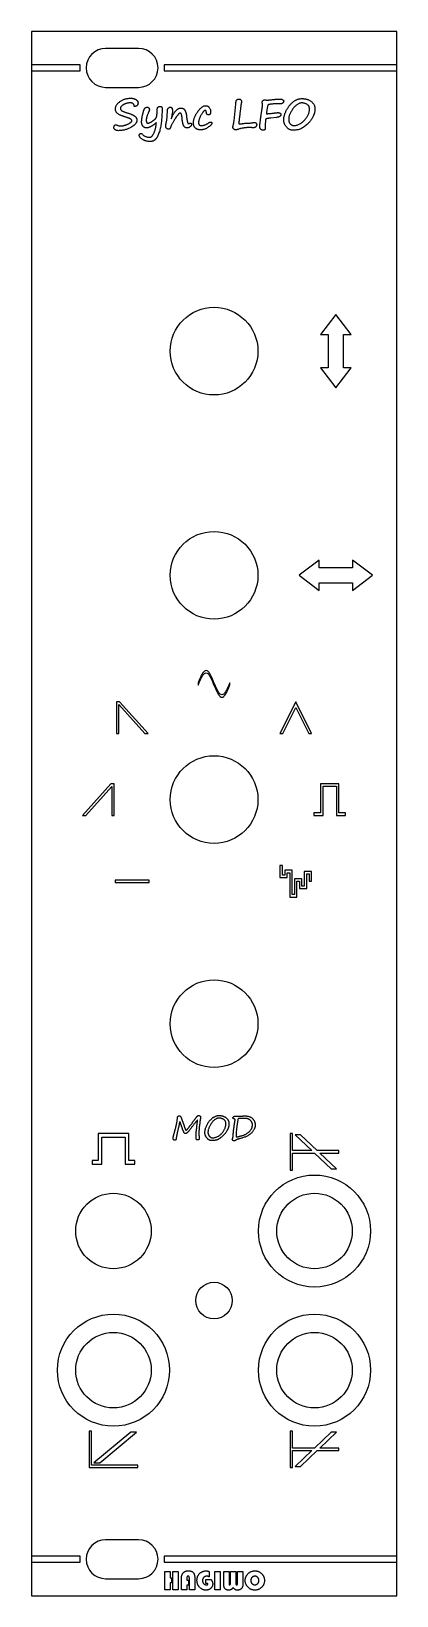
# Model space of a CAD drawing. Extents: x 81 to 111, y 103 to 232.
import ezdxf

# ---------------------------------------------------------------- set-up
doc = ezdxf.new("R2010")
doc.units = 0
doc.layers.get('0').update_dxf_attribs({"linetype": 'CONTINUOUS'})

msp = doc.modelspace()

# ---------------------------------------------------------------- linework, layer by layer
at = {"color": 7, "linetype": 'CONTINUOUS'}
for p, q in [((111.19, 231.68), (81.19, 231.68)), ((81.19, 231.68), (81.19, 228.93)), ((111.19, 228.93), (111.19, 231.68)), ((89.99, 230.28), (87.29, 230.28)), ((81.19, 228.93), (81.19, 228.43)), ((85.19, 228.93), (81.19, 228.93)), ((85.19, 228.43), (85.19, 228.93)), ((92.09, 228.93), (92.09, 228.43)), ((111.19, 228.93), (92.09, 228.93)), ((111.19, 228.43), (111.19, 228.93)), ((81.19, 228.43), (85.19, 228.43)), ((81.19, 228.43), (81.19, 106.43)), ((92.09, 228.43), (111.19, 228.43)), ((111.19, 106.43), (111.19, 228.43)), ((87.29, 227.08), (89.99, 227.08)), ((91.94, 225.24), (91.91, 224.68)), ((97.83, 224.33), (97.98, 225.71)), ((101.77, 225.75), (101.77, 225.76)), ((93.7, 223.93), (93.69, 223.93)), ((100.39, 223.95), (100.4, 223.75)), ((101.31, 224.61), (100.85, 224.55)), ((90.5, 222.71), (90.49, 222.71)), ((106.19, 208.41), (104.94, 206.78)), ((107.44, 206.78), (106.19, 208.41)), ((104.94, 206.78), (105.56, 206.78)), ((105.56, 206.78), (105.56, 204.04)), ((106.81, 206.78), (107.44, 206.78)), ((106.81, 204.04), (106.81, 206.78)), ((104.94, 204.04), (106.19, 202.41)), ((105.56, 204.04), (104.94, 204.04)), ((106.19, 202.41), (107.44, 204.04)), ((107.44, 204.04), (106.81, 204.04)), ((104.82, 188.25), (103.19, 187)), ((104.82, 187.62), (104.82, 188.25)), ((107.56, 187.62), (104.82, 187.62)), ((107.56, 188.25), (107.56, 187.62)), ((109.19, 187), (107.56, 188.25)), ((103.19, 187), (104.82, 185.75)), ((104.82, 186.37), (107.56, 186.37)), ((104.82, 185.75), (104.82, 186.37)), ((107.56, 185.75), (109.19, 187)), ((107.56, 186.37), (107.56, 185.75)), ((94.89, 178.18), (94.89, 177.98)), ((97.49, 177.98), (97.49, 178.18)), ((88.44, 176.6), (88.17, 176.6)), ((88.17, 176.6), (88.17, 174)), ((88.37, 176.38), (90.5, 174)), ((88.37, 174), (88.37, 176.38)), ((90.77, 174), (88.44, 176.6)), ((102.9, 176.6), (101.6, 174)), ((101.83, 174), (102.9, 176.15)), ((104.2, 174), (102.9, 176.6)), ((102.9, 176.15), (103.98, 174)), ((88.17, 174), (88.37, 174)), ((90.5, 174), (90.77, 174)), ((101.6, 174), (101.83, 174)), ((103.98, 174), (104.2, 174)), ((87.72, 169.88), (85.39, 167.28)), ((85.65, 167.28), (87.79, 169.66)), ((87.99, 169.88), (87.72, 169.88)), ((87.79, 169.66), (87.79, 167.28)), ((87.99, 167.28), (87.99, 169.88)), ((104.94, 169.88), (104.94, 167.48)), ((106.44, 169.88), (104.94, 169.88)), ((105.14, 169.68), (106.24, 169.68)), ((105.14, 167.28), (105.14, 169.68)), ((106.24, 169.68), (106.24, 167.28)), ((106.44, 167.48), (106.44, 169.88)), ((85.39, 167.28), (85.65, 167.28)), ((87.79, 167.28), (87.99, 167.28)), ((104.94, 167.48), (104.39, 167.48)), ((104.39, 167.48), (104.39, 167.28)), ((104.39, 167.28), (105.14, 167.28)), ((106.24, 167.28), (106.99, 167.28)), ((106.99, 167.48), (106.44, 167.48)), ((106.99, 167.28), (106.99, 167.48)), ((88.07, 161.97), (88.07, 161.77)), ((90.87, 161.97), (88.07, 161.97)), ((90.87, 161.77), (90.87, 161.97)), ((101.6, 163.17), (101.6, 162.17)), ((101.8, 163.17), (101.6, 163.17)), ((101.6, 162.17), (102.2, 162.17)), ((101.8, 162.37), (101.8, 163.17)), ((102, 162.37), (101.8, 162.37)), ((102, 162.77), (102, 162.37)), ((102.6, 162.77), (102, 162.77)), ((102.2, 162.57), (102.4, 162.57)), ((102.2, 162.17), (102.2, 162.57)), ((102.4, 162.57), (102.4, 160.57)), ((102.6, 160.77), (102.6, 162.77)), ((103.4, 162.07), (102.8, 162.07)), ((102.8, 162.07), (102.8, 160.77)), ((103.4, 161.47), (103.4, 162.07)), ((103.6, 162.67), (103.6, 161.47)), ((104.2, 162.67), (103.6, 162.67)), ((103.8, 162.47), (104, 162.47)), ((103.8, 161.27), (103.8, 162.47)), ((104, 162.47), (104, 161.87)), ((104.2, 161.87), (104.2, 162.67)), ((88.07, 161.77), (90.87, 161.77)), ((102.8, 160.77), (102.6, 160.77)), ((103, 161.87), (103.2, 161.87)), ((103, 160.57), (103, 161.87)), ((103.2, 161.87), (103.2, 161.27)), ((103.2, 161.27), (103.8, 161.27)), ((103.6, 161.47), (103.4, 161.47)), ((104, 161.87), (104.2, 161.87)), ((102.4, 160.57), (103, 160.57)), ((92.91, 141.14), (93.03, 141.57)), ((93.55, 142.29), (93.73, 141.79)), ((97.88, 142.57), (98.07, 142.56)), ((86.68, 141.14), (86.68, 138.94)), ((89.18, 141.14), (86.68, 141.14)), ((86.98, 140.84), (88.88, 140.84)), ((86.98, 138.64), (86.98, 140.84)), ((88.88, 140.84), (88.88, 138.64)), ((89.18, 138.94), (89.18, 141.14)), ((102.44, 141.14), (102.44, 138.14)), ((102.64, 141.14), (102.44, 141.14)), ((102.64, 139.74), (102.64, 141.14)), ((102.84, 141.04), (104.22, 139.74)), ((103.28, 141.04), (102.84, 141.04)), ((104.65, 139.74), (103.28, 141.04)), ((86.18, 138.94), (86.18, 138.64)), ((86.68, 138.94), (86.18, 138.94)), ((89.68, 138.94), (89.18, 138.94)), ((89.68, 138.64), (89.68, 138.94)), ((104.22, 139.74), (102.64, 139.74)), ((102.64, 139.54), (104.43, 139.54)), ((102.64, 138.14), (102.64, 139.54)), ((104.43, 139.54), (105.8, 138.24)), ((106.44, 139.74), (104.65, 139.74)), ((106.24, 138.24), (104.87, 139.54)), ((104.87, 139.54), (106.44, 139.54)), ((106.44, 139.54), (106.44, 139.74)), ((86.18, 138.64), (86.98, 138.64)), ((88.88, 138.64), (89.68, 138.64)), ((102.44, 138.14), (102.64, 138.14)), ((105.8, 138.24), (106.24, 138.24)), ((85.93, 116.71), (85.93, 113.71)), ((86.13, 116.71), (85.93, 116.71)), ((86.13, 113.91), (86.13, 116.71)), ((89.36, 116.61), (86.33, 114.11)), ((86.8, 114.11), (89.83, 116.61)), ((89.83, 116.61), (89.36, 116.61)), ((102.44, 116.71), (102.44, 113.71)), ((102.64, 116.71), (102.44, 116.71)), ((102.64, 115.31), (102.64, 116.71)), ((105.8, 116.61), (104.43, 115.31)), ((104.87, 115.31), (106.24, 116.61)), ((106.24, 116.61), (105.8, 116.61)), ((104.43, 115.31), (102.64, 115.31)), ((102.64, 113.71), (102.64, 115.11)), ((102.64, 115.11), (104.22, 115.11)), ((104.22, 115.11), (102.84, 113.81)), ((103.28, 113.81), (104.65, 115.11)), ((104.65, 115.11), (106.44, 115.11)), ((106.44, 115.31), (104.87, 115.31)), ((106.44, 115.11), (106.44, 115.31)), ((85.93, 113.71), (89.93, 113.71)), ((89.93, 113.91), (86.13, 113.91)), ((86.33, 114.11), (86.8, 114.11)), ((89.93, 113.71), (89.93, 113.91)), ((102.44, 113.71), (102.64, 113.71)), ((102.84, 113.81), (103.28, 113.81)), ((89.99, 107.78), (87.29, 107.78)), ((85.19, 106.43), (81.19, 106.43)), ((81.19, 106.43), (81.19, 105.93)), ((81.19, 105.93), (85.19, 105.93)), ((81.19, 105.93), (81.19, 103.18)), ((85.19, 105.93), (85.19, 106.43)), ((92.09, 106.43), (92.09, 105.93)), ((111.19, 106.43), (92.09, 106.43)), ((92.09, 105.93), (111.19, 105.93)), ((111.19, 105.93), (111.19, 106.43)), ((111.19, 103.18), (111.19, 105.93)), ((87.29, 104.58), (89.99, 104.58)), ((92.14, 103.68), (92.14, 105.18)), ((92.14, 105.18), (92.58, 105.18)), ((92.58, 105.18), (92.58, 104.64)), ((92.58, 104.64), (92.71, 104.64)), ((92.58, 104.23), (92.58, 103.68)), ((92.71, 104.23), (92.58, 104.23)), ((92.71, 104.64), (92.71, 104.23)), ((92.81, 103.68), (92.81, 105.18)), ((92.81, 105.18), (93.25, 105.18)), ((93.25, 105.18), (93.25, 103.68)), ((93.52, 103.68), (93.52, 104.65)), ((93.96, 104.64), (93.96, 104.45)), ((93.96, 104.45), (94.08, 104.45)), ((94.08, 104.45), (94.08, 104.04)), ((94.17, 103.68), (94.17, 104.64)), ((94.6, 104.67), (94.6, 103.68)), ((95.52, 104.52), (95.94, 104.52)), ((95.52, 104.18), (95.52, 104.52)), ((95.62, 104.18), (95.52, 104.18)), ((95.79, 105.18), (95.79, 104.74)), ((96.25, 103.68), (96.25, 105.18)), ((96.25, 105.18), (96.69, 105.18)), ((96.69, 105.18), (96.69, 103.68)), ((96.98, 104.14), (96.98, 105.18)), ((96.98, 105.18), (97.42, 105.18)), ((97.42, 105.18), (97.42, 104.21)), ((97.54, 104.2), (97.54, 105.18)), ((97.54, 105.18), (97.98, 105.18)), ((97.98, 105.18), (97.98, 104.21)), ((98.12, 104.21), (98.12, 105.18)), ((98.12, 105.18), (98.56, 105.18)), ((98.56, 105.18), (98.56, 104.11)), ((81.19, 103.18), (111.19, 103.18)), ((92.58, 103.68), (92.14, 103.68)), ((93.25, 103.68), (92.81, 103.68)), ((93.96, 103.68), (93.52, 103.68)), ((94.08, 104.04), (93.96, 104.04)), ((93.96, 104.04), (93.96, 103.68)), ((94.6, 103.68), (94.17, 103.68)), ((96.69, 103.68), (96.25, 103.68))]:
    msp.add_line(p, q, dxfattribs=at)
for centre, radius in [((96.19, 205.41), 3.6), ((96.19, 187), 3.6), ((96.19, 168.58), 3.6), ((96.19, 150.17), 3.6), ((104.44, 133.14), 4.6), ((87.93, 133.14), 3.1), ((104.44, 133.14), 3.1), ((96.19, 127.43), 1.5), ((87.93, 121.71), 4.6), ((104.44, 121.71), 4.6), ((87.93, 121.71), 3.1), ((104.44, 121.71), 3.1)]:
    msp.add_circle(centre, radius, dxfattribs=at)
for centre, start, end in [((87.29, 228.68), 90, 270), ((89.99, 228.68), 270, 90), ((87.29, 106.18), 90, 270), ((89.99, 106.18), 270, 90)]:
    msp.add_arc(centre, 1.6, start, end, dxfattribs=at)
for points, knots in [([(88.09, 225.32), (88.09, 225.34), (88.1, 225.4), (88.11, 225.47), (88.14, 225.55), (88.18, 225.63), (88.24, 225.7), (88.3, 225.77), (88.38, 225.84), (88.46, 225.91), (88.56, 225.97), (88.66, 226.03), (88.76, 226.08), (88.87, 226.12), (88.98, 226.15), (89.09, 226.17), (89.21, 226.18), (89.29, 226.18), (89.33, 226.18)], [0, 0, 0, 0, 0.0479626, 0.0959949, 0.1452394, 0.1968396, 0.2510979, 0.309215, 0.3717362, 0.4387208, 0.5078142, 0.5764072, 0.6446708, 0.7135118, 0.7828276, 0.8533548, 0.9257912, 1, 1, 1, 1]), ([(89.33, 226.18), (89.36, 226.18), (89.4, 226.18), (89.47, 226.18), (89.53, 226.17), (89.59, 226.16), (89.64, 226.14), (89.7, 226.12), (89.74, 226.1), (89.79, 226.07), (89.82, 226.04), (89.86, 226.01), (89.89, 225.98), (89.91, 225.95), (89.93, 225.92), (89.94, 225.88), (89.95, 225.85), (89.95, 225.82), (89.95, 225.81)], [0, 0, 0, 0, 0.08759, 0.170972, 0.250519, 0.325879, 0.397433, 0.465629, 0.531826, 0.595994, 0.657219, 0.713869, 0.766456, 0.816101, 0.863455, 0.909311, 0.954539, 1, 1, 1, 1]), ([(89.02, 224.61), (88.99, 224.61), (88.94, 224.63), (88.85, 224.66), (88.77, 224.69), (88.7, 224.72), (88.64, 224.74), (88.58, 224.76), (88.52, 224.78), (88.46, 224.81), (88.38, 224.84), (88.31, 224.89), (88.24, 224.95), (88.19, 225.01), (88.14, 225.08), (88.12, 225.15), (88.1, 225.23), (88.09, 225.29), (88.09, 225.32)], [0, 0, 0, 0, 0.074202, 0.1436518, 0.2084709, 0.2686802, 0.3246301, 0.3758523, 0.4225862, 0.46447, 0.541097, 0.6118998, 0.6787266, 0.7423449, 0.8045898, 0.8672671, 0.9317751, 1, 1, 1, 1]), ([(89.29, 225.8), (89.27, 225.8), (89.22, 225.8), (89.15, 225.79), (89.08, 225.78), (89.01, 225.76), (88.95, 225.75), (88.88, 225.72), (88.82, 225.69), (88.76, 225.66), (88.7, 225.63), (88.65, 225.59), (88.61, 225.55), (88.57, 225.51), (88.54, 225.48), (88.52, 225.44), (88.51, 225.39), (88.51, 225.37), (88.51, 225.35)], [0, 0, 0, 0, 0.073345, 0.145938, 0.217579, 0.289094, 0.360159, 0.431224, 0.503096, 0.575381, 0.644891, 0.708815, 0.766614, 0.819231, 0.868212, 0.913474, 0.956948, 1, 1, 1, 1]), ([(88.51, 225.35), (88.51, 225.34), (88.51, 225.3), (88.53, 225.25), (88.56, 225.21), (88.59, 225.17), (88.63, 225.15), (88.67, 225.13), (88.71, 225.11), (88.77, 225.09), (88.83, 225.06), (88.9, 225.04), (88.98, 225.01), (89.04, 224.99), (89.07, 224.98)], [0, 0, 0, 0, 0.0714839, 0.1420277, 0.2141202, 0.292461, 0.3394409, 0.397173, 0.4673026, 0.5488261, 0.643427, 0.74964, 0.8688549, 1, 1, 1, 1]), ([(89.07, 224.98), (89.1, 224.97), (89.17, 224.96), (89.26, 224.93), (89.34, 224.89), (89.42, 224.86), (89.49, 224.83), (89.55, 224.8), (89.61, 224.76), (89.66, 224.73), (89.71, 224.69), (89.75, 224.66), (89.78, 224.62), (89.81, 224.58), (89.83, 224.53), (89.84, 224.49), (89.85, 224.44), (89.86, 224.41), (89.86, 224.39)], [0, 0, 0, 0, 0.09583, 0.186353, 0.271341, 0.350725, 0.424799, 0.493508, 0.557248, 0.616396, 0.671088, 0.723058, 0.771806, 0.818913, 0.864575, 0.909384, 0.954109, 1, 1, 1, 1]), ([(89.63, 225.51), (89.63, 225.52), (89.63, 225.55), (89.63, 225.58), (89.62, 225.62), (89.61, 225.65), (89.6, 225.67), (89.58, 225.7), (89.57, 225.72), (89.54, 225.74), (89.49, 225.77), (89.44, 225.79), (89.37, 225.8), (89.32, 225.8), (89.29, 225.8)], [0, 0, 0, 0, 0.075534, 0.145634, 0.209778, 0.270679, 0.327384, 0.38134, 0.432772, 0.484936, 0.592838, 0.712488, 0.846913, 1, 1, 1, 1]), ([(89.95, 225.81), (89.95, 225.79), (89.95, 225.74), (89.93, 225.68), (89.91, 225.63), (89.87, 225.58), (89.83, 225.55), (89.77, 225.53), (89.7, 225.51), (89.66, 225.51), (89.63, 225.51)], [0, 0, 0, 0, 0.139972, 0.264294, 0.378475, 0.487519, 0.598233, 0.717525, 0.850142, 1, 1, 1, 1]), ([(90.24, 224.25), (90.24, 224.27), (90.24, 224.31), (90.25, 224.37), (90.25, 224.44), (90.26, 224.51), (90.28, 224.59), (90.29, 224.67), (90.31, 224.76), (90.34, 224.86), (90.36, 224.95), (90.38, 225.04), (90.4, 225.11), (90.42, 225.18), (90.44, 225.23), (90.46, 225.28), (90.48, 225.32), (90.5, 225.35), (90.51, 225.37), (90.53, 225.39), (90.56, 225.41), (90.58, 225.42), (90.61, 225.43), (90.64, 225.44), (90.68, 225.45), (90.7, 225.45), (90.71, 225.45)], [0, 0, 0, 0, 0.039912, 0.084281, 0.132826, 0.185966, 0.243686, 0.30614, 0.373219, 0.444745, 0.515383, 0.579074, 0.636019, 0.686606, 0.729963, 0.766941, 0.797442, 0.821514, 0.842416, 0.86294, 0.883264, 0.904515, 0.926208, 0.949344, 0.973863, 1, 1, 1, 1]), ([(90.77, 224.93), (90.76, 224.9), (90.73, 224.85), (90.7, 224.78), (90.68, 224.7), (90.66, 224.63), (90.64, 224.57), (90.63, 224.5), (90.63, 224.44), (90.63, 224.4), (90.63, 224.38)], [0, 0, 0, 0, 0.149019, 0.290296, 0.424322, 0.551639, 0.673033, 0.787778, 0.896378, 1, 1, 1, 1]), ([(90.71, 225.45), (90.73, 225.45), (90.75, 225.44), (90.79, 225.43), (90.82, 225.41), (90.84, 225.38), (90.86, 225.34), (90.87, 225.3), (90.88, 225.26), (90.88, 225.23), (90.88, 225.22)], [0, 0, 0, 0, 0.121884, 0.236341, 0.351999, 0.476874, 0.607282, 0.735732, 0.865985, 1, 1, 1, 1]), ([(90.73, 224.13), (90.74, 224.13), (90.77, 224.13), (90.82, 224.14), (90.87, 224.16), (90.93, 224.18), (90.99, 224.21), (91.06, 224.25), (91.13, 224.3), (91.19, 224.34), (91.24, 224.38), (91.27, 224.41), (91.3, 224.43), (91.33, 224.46), (91.36, 224.48), (91.38, 224.5), (91.39, 224.52), (91.41, 224.54), (91.43, 224.57), (91.45, 224.61), (91.47, 224.65), (91.48, 224.69), (91.49, 224.73), (91.49, 224.76), (91.5, 224.8), (91.5, 224.86), (91.51, 224.91), (91.51, 224.98), (91.52, 225.05), (91.52, 225.1), (91.52, 225.13)], [0, 0, 0, 0, 0.030395, 0.064485, 0.102746, 0.144919, 0.192546, 0.246553, 0.3064, 0.373251, 0.406958, 0.437793, 0.466097, 0.49157, 0.514528, 0.534472, 0.551931, 0.566743, 0.595003, 0.625121, 0.657398, 0.69208, 0.712693, 0.738141, 0.768756, 0.804927, 0.845625, 0.891946, 0.943519, 1, 1, 1, 1]), ([(90.88, 225.22), (90.88, 225.22), (90.88, 225.21), (90.87, 225.19), (90.86, 225.16), (90.85, 225.13), (90.84, 225.09), (90.82, 225.04), (90.79, 224.99), (90.78, 224.95), (90.77, 224.93)], [0, 0, 0, 0, 0.032849, 0.091474, 0.177061, 0.287721, 0.427097, 0.591002, 0.782176, 1, 1, 1, 1]), ([(91.52, 225.13), (91.52, 225.15), (91.52, 225.17), (91.53, 225.22), (91.53, 225.25), (91.53, 225.29), (91.53, 225.32), (91.54, 225.34), (91.54, 225.36), (91.54, 225.38), (91.55, 225.4), (91.56, 225.43), (91.58, 225.45), (91.6, 225.47), (91.63, 225.49), (91.66, 225.5), (91.7, 225.51), (91.72, 225.51), (91.73, 225.51)], [0, 0, 0, 0, 0.093005, 0.177081, 0.252122, 0.318254, 0.375423, 0.422648, 0.462072, 0.49246, 0.544912, 0.598985, 0.655944, 0.717413, 0.781995, 0.849168, 0.920911, 1, 1, 1, 1]), ([(91.73, 225.51), (91.75, 225.51), (91.78, 225.51), (91.83, 225.5), (91.86, 225.49), (91.89, 225.47), (91.9, 225.45), (91.91, 225.43), (91.92, 225.41), (91.93, 225.38), (91.93, 225.35), (91.94, 225.32), (91.94, 225.28), (91.94, 225.25), (91.94, 225.24)], [0, 0, 0, 0, 0.128314, 0.240023, 0.334254, 0.420319, 0.464604, 0.515229, 0.573456, 0.638911, 0.715787, 0.800802, 0.895525, 1, 1, 1, 1]), ([(92.28, 224.26), (92.29, 224.3), (92.3, 224.36), (92.32, 224.46), (92.33, 224.57), (92.34, 224.68), (92.35, 224.8), (92.35, 224.92), (92.36, 225.05), (92.36, 225.14), (92.36, 225.18)], [0, 0, 0, 0, 0.106122, 0.217726, 0.334447, 0.456351, 0.584003, 0.716934, 0.85577, 1, 1, 1, 1]), ([(92.36, 225.18), (92.36, 225.19), (92.36, 225.22), (92.37, 225.27), (92.39, 225.31), (92.42, 225.35), (92.46, 225.39), (92.49, 225.42), (92.53, 225.44), (92.56, 225.45), (92.57, 225.45)], [0, 0, 0, 0, 0.111852, 0.233286, 0.366088, 0.513881, 0.659039, 0.785254, 0.895675, 1, 1, 1, 1]), ([(92.57, 225.45), (92.59, 225.45), (92.62, 225.45), (92.66, 225.44), (92.69, 225.42), (92.72, 225.4), (92.73, 225.38), (92.74, 225.36), (92.75, 225.33), (92.76, 225.3), (92.77, 225.27), (92.77, 225.23), (92.77, 225.18), (92.77, 225.15), (92.77, 225.13)], [0, 0, 0, 0, 0.106092, 0.200711, 0.287756, 0.37153, 0.415739, 0.468271, 0.529042, 0.601327, 0.684004, 0.777786, 0.882603, 1, 1, 1, 1]), ([(93.41, 224.97), (93.4, 224.97), (93.39, 224.96), (93.38, 224.96), (93.36, 224.95), (93.34, 224.94), (93.31, 224.92), (93.29, 224.9), (93.27, 224.88), (93.24, 224.85), (93.22, 224.82), (93.19, 224.78), (93.16, 224.74), (93.13, 224.7), (93.09, 224.66), (93.06, 224.61), (93.03, 224.55), (92.98, 224.48), (92.92, 224.39), (92.86, 224.28), (92.8, 224.18), (92.75, 224.09), (92.71, 224.01), (92.67, 223.94), (92.64, 223.87), (92.63, 223.83), (92.62, 223.81)], [0, 0, 0, 0, 0.011333, 0.02389, 0.038349, 0.054925, 0.073972, 0.09513, 0.118984, 0.145342, 0.174234, 0.205462, 0.239765, 0.276453, 0.315548, 0.357753, 0.402391, 0.449666, 0.543459, 0.630001, 0.709199, 0.781388, 0.846451, 0.904619, 0.955655, 1, 1, 1, 1]), ([(92.68, 224.5), (92.69, 224.54), (92.72, 224.61), (92.77, 224.71), (92.81, 224.8), (92.86, 224.89), (92.91, 224.96), (92.96, 225.04), (93, 225.1), (93.05, 225.16), (93.1, 225.21), (93.16, 225.26), (93.21, 225.3), (93.26, 225.33), (93.31, 225.35), (93.37, 225.37), (93.42, 225.38), (93.46, 225.38), (93.48, 225.38)], [0, 0, 0, 0, 0.092338, 0.179886, 0.262392, 0.340665, 0.414492, 0.483602, 0.548933, 0.610135, 0.667741, 0.721498, 0.772378, 0.821071, 0.867174, 0.91213, 0.956384, 1, 1, 1, 1]), ([(92.77, 225.13), (92.77, 225.12), (92.77, 225.08), (92.77, 225.03), (92.76, 224.96), (92.75, 224.89), (92.73, 224.81), (92.72, 224.71), (92.7, 224.61), (92.68, 224.54), (92.68, 224.5)], [0, 0, 0, 0, 0.071365, 0.157872, 0.259665, 0.37683, 0.509426, 0.657356, 0.820919, 1, 1, 1, 1]), ([(93.57, 224.52), (93.57, 224.55), (93.56, 224.62), (93.55, 224.71), (93.53, 224.79), (93.52, 224.85), (93.5, 224.9), (93.47, 224.94), (93.44, 224.96), (93.42, 224.96), (93.41, 224.97)], [0, 0, 0, 0, 0.208684, 0.391594, 0.547327, 0.678406, 0.784627, 0.869687, 0.938115, 1, 1, 1, 1]), ([(93.48, 225.38), (93.49, 225.38), (93.52, 225.38), (93.57, 225.37), (93.61, 225.36), (93.65, 225.34), (93.69, 225.32), (93.72, 225.29), (93.75, 225.26), (93.78, 225.22), (93.81, 225.18), (93.83, 225.13), (93.86, 225.08), (93.87, 225.02), (93.89, 224.96), (93.91, 224.89), (93.92, 224.82), (93.92, 224.77), (93.93, 224.75)], [0, 0, 0, 0, 0.0541879, 0.1067007, 0.1571352, 0.2066417, 0.2570326, 0.3075543, 0.3606282, 0.415693, 0.4734814, 0.5351577, 0.6008601, 0.6707761, 0.7455853, 0.8253549, 0.9097195, 1, 1, 1, 1]), ([(94.5, 224.16), (94.5, 224.2), (94.51, 224.27), (94.52, 224.38), (94.55, 224.49), (94.59, 224.61), (94.64, 224.72), (94.7, 224.84), (94.77, 224.96), (94.85, 225.08), (94.93, 225.19), (95.02, 225.29), (95.1, 225.38), (95.19, 225.45), (95.27, 225.51), (95.36, 225.55), (95.44, 225.57), (95.5, 225.57), (95.53, 225.57)], [0, 0, 0, 0, 0.057453, 0.116795, 0.178313, 0.242751, 0.309925, 0.38067, 0.455166, 0.533917, 0.611136, 0.682066, 0.746336, 0.805213, 0.858988, 0.908538, 0.955311, 1, 1, 1, 1]), ([(95.47, 225.19), (95.46, 225.19), (95.44, 225.19), (95.4, 225.17), (95.36, 225.14), (95.32, 225.1), (95.28, 225.04), (95.23, 224.98), (95.18, 224.9), (95.13, 224.82), (95.08, 224.73), (95.04, 224.64), (95, 224.55), (94.97, 224.47), (94.95, 224.39), (94.93, 224.31), (94.92, 224.24), (94.92, 224.19), (94.92, 224.17)], [0, 0, 0, 0, 0.028127, 0.06103, 0.100865, 0.149079, 0.205109, 0.270489, 0.345102, 0.428657, 0.514635, 0.595953, 0.672785, 0.745585, 0.814098, 0.87918, 0.94125, 1, 1, 1, 1]), ([(95.55, 225.03), (95.55, 225.04), (95.55, 225.06), (95.54, 225.1), (95.53, 225.13), (95.53, 225.15), (95.51, 225.17), (95.5, 225.18), (95.49, 225.19), (95.48, 225.19), (95.47, 225.19)], [0, 0, 0, 0, 0.19774, 0.371472, 0.518968, 0.647125, 0.753576, 0.844689, 0.924223, 1, 1, 1, 1]), ([(95.53, 225.57), (95.54, 225.57), (95.57, 225.57), (95.6, 225.57), (95.64, 225.55), (95.68, 225.54), (95.71, 225.51), (95.74, 225.48), (95.77, 225.45), (95.81, 225.4), (95.85, 225.34), (95.89, 225.25), (95.91, 225.17), (95.91, 225.11), (95.91, 225.08)], [0, 0, 0, 0, 0.057699, 0.11345, 0.169694, 0.226089, 0.284919, 0.346429, 0.410908, 0.480016, 0.617782, 0.748714, 0.874939, 1, 1, 1, 1]), ([(95.74, 224.81), (95.73, 224.81), (95.7, 224.81), (95.67, 224.82), (95.64, 224.84), (95.61, 224.86), (95.59, 224.89), (95.57, 224.93), (95.56, 224.98), (95.56, 225.01), (95.55, 225.03)], [0, 0, 0, 0, 0.118329, 0.228669, 0.334244, 0.443896, 0.560876, 0.691377, 0.836619, 1, 1, 1, 1]), ([(95.91, 225.08), (95.91, 225.07), (95.91, 225.04), (95.91, 225.01), (95.91, 224.98), (95.9, 224.95), (95.89, 224.92), (95.88, 224.9), (95.87, 224.88), (95.85, 224.86), (95.83, 224.84), (95.8, 224.82), (95.77, 224.81), (95.75, 224.81), (95.74, 224.81)], [0, 0, 0, 0, 0.107886, 0.206302, 0.295869, 0.377764, 0.453409, 0.5215, 0.583645, 0.642438, 0.747424, 0.840641, 0.923338, 1, 1, 1, 1]), ([(97.98, 225.71), (97.98, 225.73), (97.98, 225.76), (97.98, 225.8), (97.99, 225.84), (97.99, 225.87), (98, 225.9), (98, 225.93), (98, 225.95), (98.01, 225.97), (98.02, 226), (98.03, 226.02), (98.06, 226.05), (98.08, 226.07), (98.11, 226.09), (98.15, 226.11), (98.2, 226.12), (98.23, 226.12), (98.24, 226.12)], [0, 0, 0, 0, 0.08463, 0.162126, 0.2306151, 0.2929782, 0.3463391, 0.3924749, 0.430793, 0.4610263, 0.5151643, 0.570968, 0.6307534, 0.6948379, 0.763713, 0.8361075, 0.9137949, 1, 1, 1, 1]), ([(98.42, 225.71), (98.41, 225.68), (98.4, 225.64), (98.39, 225.56), (98.38, 225.47), (98.36, 225.36), (98.35, 225.24), (98.33, 225.11), (98.32, 224.97), (98.3, 224.84), (98.29, 224.74), (98.28, 224.66), (98.27, 224.59), (98.26, 224.52), (98.26, 224.46), (98.25, 224.41), (98.25, 224.36), (98.24, 224.31), (98.24, 224.27), (98.23, 224.23), (98.23, 224.2), (98.23, 224.18), (98.22, 224.15), (98.22, 224.14), (98.22, 224.13), (98.22, 224.12), (98.22, 224.12)], [0, 0, 0, 0, 0.0409274, 0.090339, 0.1478376, 0.2138288, 0.288272, 0.3711705, 0.4622159, 0.5617204, 0.6120762, 0.6593254, 0.7033955, 0.7445992, 0.7826945, 0.8176472, 0.8497327, 0.8786753, 0.9044748, 0.9271315, 0.946924, 0.9635733, 0.977423, 0.9880978, 0.9956103, 1, 1, 1, 1]), ([(98.24, 226.12), (98.26, 226.12), (98.28, 226.12), (98.32, 226.11), (98.35, 226.09), (98.39, 226.06), (98.41, 226.03), (98.43, 226), (98.44, 225.97), (98.44, 225.94), (98.45, 225.93)], [0, 0, 0, 0, 0.128837, 0.256322, 0.38368, 0.518069, 0.65101, 0.772906, 0.887359, 1, 1, 1, 1]), ([(98.45, 225.93), (98.45, 225.92), (98.44, 225.89), (98.44, 225.84), (98.43, 225.78), (98.42, 225.73), (98.42, 225.71)], [0, 0, 0, 0, 0.165393, 0.386702, 0.665127, 1, 1, 1, 1]), ([(100, 224.43), (100, 224.43), (100, 224.44), (100.01, 224.45), (100.01, 224.48), (100.01, 224.51), (100.02, 224.56), (100.03, 224.61), (100.04, 224.67), (100.05, 224.75), (100.06, 224.83), (100.07, 224.92), (100.09, 225.02), (100.1, 225.13), (100.12, 225.25), (100.14, 225.37), (100.16, 225.51), (100.17, 225.61), (100.18, 225.65)], [0, 0, 0, 0, 0.005715, 0.018803, 0.039606, 0.06818, 0.104128, 0.14779, 0.198824, 0.257631, 0.323752, 0.39759, 0.479199, 0.56818, 0.664934, 0.769003, 0.880844, 1, 1, 1, 1]), ([(100.14, 225.86), (100.15, 225.87), (100.15, 225.9), (100.16, 225.93), (100.18, 225.96), (100.22, 225.99), (100.25, 226.02), (100.28, 226.04), (100.32, 226.05), (100.34, 226.05), (100.35, 226.06)], [0, 0, 0, 0, 0.101411, 0.214444, 0.342888, 0.494192, 0.64638, 0.779103, 0.895509, 1, 1, 1, 1]), ([(100.16, 225.75), (100.16, 225.76), (100.15, 225.78), (100.15, 225.81), (100.14, 225.84), (100.14, 225.86), (100.14, 225.86)], [0, 0, 0, 0, 0.30119, 0.567536, 0.797857, 1, 1, 1, 1]), ([(100.18, 225.65), (100.18, 225.67), (100.18, 225.7), (100.17, 225.74), (100.16, 225.75)], [0, 0, 0, 0, 0.5408918, 1, 1, 1, 1]), ([(100.35, 226.06), (100.36, 226.06), (100.39, 226.05), (100.42, 226.05), (100.43, 226.05)], [0, 0, 0, 0, 0.4878325, 1, 1, 1, 1]), ([(100.43, 226.05), (100.46, 226.04), (100.5, 226.03), (100.54, 226.03), (100.56, 226.03)], [0, 0, 0, 0, 0.49309, 1, 1, 1, 1]), ([(100.62, 225.65), (100.61, 225.62), (100.6, 225.57), (100.58, 225.48), (100.56, 225.4), (100.54, 225.3), (100.52, 225.21), (100.51, 225.11), (100.5, 225.01), (100.5, 224.94), (100.5, 224.9)], [0, 0, 0, 0, 0.110502, 0.224403, 0.342331, 0.464639, 0.591707, 0.723468, 0.859599, 1, 1, 1, 1]), ([(100.5, 224.9), (100.52, 224.9), (100.57, 224.91), (100.61, 224.91), (100.64, 224.92)], [0, 0, 0, 0, 0.498609, 1, 1, 1, 1]), ([(100.56, 226.03), (100.57, 226.03), (100.59, 226.03), (100.63, 226.04), (100.68, 226.04), (100.74, 226.05), (100.81, 226.05), (100.9, 226.06), (101, 226.07), (101.07, 226.08), (101.11, 226.09)], [0, 0, 0, 0, 0.042338, 0.107785, 0.197281, 0.310004, 0.446789, 0.607737, 0.791835, 1, 1, 1, 1]), ([(101.47, 225.73), (101.44, 225.73), (101.36, 225.73), (101.24, 225.73), (101.12, 225.72), (101.01, 225.71), (100.93, 225.7), (100.87, 225.7), (100.81, 225.69), (100.77, 225.68), (100.72, 225.68), (100.68, 225.67), (100.65, 225.66), (100.63, 225.65), (100.62, 225.65)], [0, 0, 0, 0, 0.126879, 0.262641, 0.407933, 0.561648, 0.637448, 0.7075, 0.771749, 0.829047, 0.880661, 0.92664, 0.966344, 1, 1, 1, 1]), ([(100.64, 224.92), (100.68, 224.92), (100.76, 224.93), (100.89, 224.94), (101.01, 224.95), (101.09, 224.97), (101.12, 224.97)], [0, 0, 0, 0, 0.263732, 0.517587, 0.763663, 1, 1, 1, 1]), ([(101.11, 226.09), (101.13, 226.09), (101.18, 226.09), (101.25, 226.1), (101.31, 226.11), (101.37, 226.11), (101.43, 226.12), (101.48, 226.12), (101.53, 226.12), (101.56, 226.12), (101.57, 226.12)], [0, 0, 0, 0, 0.162939, 0.313732, 0.454746, 0.585803, 0.704931, 0.814158, 0.912503, 1, 1, 1, 1]), ([(101.12, 224.97), (101.15, 224.97), (101.21, 224.98), (101.29, 224.99), (101.36, 225), (101.41, 225), (101.43, 225)], [0, 0, 0, 0, 0.296611, 0.562499, 0.796289, 1, 1, 1, 1]), ([(101.43, 225), (101.45, 225), (101.48, 225), (101.54, 224.99), (101.58, 224.97), (101.62, 224.96), (101.65, 224.93), (101.67, 224.9), (101.68, 224.86), (101.68, 224.83), (101.68, 224.82)], [0, 0, 0, 0, 0.169568, 0.31807, 0.447056, 0.56262, 0.669516, 0.772464, 0.880914, 1, 1, 1, 1]), ([(101.62, 225.73), (101.61, 225.73), (101.59, 225.73), (101.56, 225.73), (101.52, 225.73), (101.49, 225.73), (101.47, 225.73)], [0, 0, 0, 0, 0.176409, 0.403514, 0.677856, 1, 1, 1, 1]), ([(101.57, 226.12), (101.59, 226.12), (101.64, 226.12), (101.71, 226.11), (101.77, 226.09), (101.82, 226.07), (101.85, 226.04), (101.88, 226.02), (101.9, 226), (101.91, 225.98), (101.91, 225.97)], [0, 0, 0, 0, 0.194463, 0.3663974, 0.5202269, 0.6574654, 0.7766006, 0.8708883, 0.9432601, 1, 1, 1, 1]), ([(101.68, 225.72), (101.67, 225.72), (101.65, 225.72), (101.63, 225.72), (101.62, 225.73)], [0, 0, 0, 0, 0.5340437, 1, 1, 1, 1]), ([(101.77, 225.76), (101.77, 225.76), (101.75, 225.74), (101.73, 225.73), (101.7, 225.72), (101.69, 225.72), (101.68, 225.72)], [0, 0, 0, 0, 0.260651, 0.500656, 0.749151, 1, 1, 1, 1]), ([(101.91, 225.97), (101.91, 225.96), (101.91, 225.94), (101.9, 225.9), (101.89, 225.87), (101.87, 225.84), (101.86, 225.81), (101.83, 225.79), (101.81, 225.77), (101.79, 225.75), (101.77, 225.75)], [0, 0, 0, 0, 0.1305, 0.25368, 0.375578, 0.494551, 0.613015, 0.736102, 0.864477, 1, 1, 1, 1]), ([(101.91, 224.4), (101.91, 224.43), (101.91, 224.49), (101.92, 224.58), (101.94, 224.67), (101.96, 224.77), (101.99, 224.87), (102.03, 224.97), (102.07, 225.07), (102.12, 225.18), (102.18, 225.28), (102.24, 225.38), (102.3, 225.48), (102.37, 225.57), (102.44, 225.65), (102.51, 225.73), (102.59, 225.81), (102.68, 225.88), (102.76, 225.94), (102.85, 226), (102.94, 226.05), (103.02, 226.08), (103.11, 226.11), (103.21, 226.14), (103.3, 226.15), (103.36, 226.15), (103.39, 226.15)], [0, 0, 0, 0, 0.0351946, 0.0717881, 0.1095508, 0.1491259, 0.1905087, 0.2335502, 0.2786717, 0.325861, 0.3735931, 0.4204625, 0.4665544, 0.5116481, 0.5564426, 0.6006614, 0.6445797, 0.6883469, 0.7312701, 0.772467, 0.8122086, 0.8509968, 0.8886798, 0.9260643, 0.9629808, 1, 1, 1, 1]), ([(103.38, 225.8), (103.35, 225.8), (103.29, 225.79), (103.21, 225.77), (103.12, 225.73), (103.03, 225.68), (102.95, 225.62), (102.86, 225.54), (102.77, 225.44), (102.68, 225.33), (102.6, 225.22), (102.53, 225.1), (102.46, 224.99), (102.41, 224.87), (102.37, 224.76), (102.34, 224.65), (102.33, 224.53), (102.32, 224.46), (102.32, 224.42)], [0, 0, 0, 0, 0.045306, 0.092148, 0.142092, 0.195901, 0.254405, 0.318098, 0.387653, 0.463421, 0.540363, 0.61354, 0.6836, 0.75083, 0.815558, 0.8781, 0.93949, 1, 1, 1, 1]), ([(104.47, 225.23), (104.47, 225.21), (104.47, 225.17), (104.46, 225.12), (104.45, 225.05), (104.44, 224.99), (104.42, 224.92), (104.39, 224.85), (104.36, 224.78), (104.33, 224.71), (104.29, 224.63), (104.25, 224.55), (104.21, 224.48), (104.16, 224.41), (104.11, 224.34), (104.05, 224.26), (103.99, 224.19), (103.9, 224.1), (103.79, 224), (103.66, 223.89), (103.52, 223.79), (103.4, 223.72), (103.3, 223.67), (103.23, 223.64), (103.14, 223.61), (103.06, 223.59), (102.96, 223.58), (102.86, 223.56), (102.76, 223.56), (102.69, 223.56), (102.65, 223.56)], [0, 0, 0, 0, 0.020418, 0.042091, 0.065086, 0.089472, 0.115234, 0.142511, 0.171411, 0.201979, 0.233337, 0.26521, 0.29734, 0.329957, 0.363125, 0.396642, 0.431087, 0.466119, 0.535129, 0.600465, 0.662803, 0.722355, 0.752054, 0.782712, 0.814979, 0.848499, 0.883722, 0.920512, 0.959367, 1, 1, 1, 1]), ([(102.74, 223.94), (102.78, 223.94), (102.86, 223.94), (102.97, 223.97), (103.08, 224), (103.19, 224.05), (103.3, 224.11), (103.41, 224.18), (103.52, 224.27), (103.62, 224.37), (103.71, 224.48), (103.79, 224.59), (103.86, 224.7), (103.92, 224.81), (103.97, 224.93), (104, 225.04), (104.02, 225.16), (104.02, 225.24), (104.02, 225.28)], [0, 0, 0, 0, 0.056973, 0.114021, 0.171844, 0.230784, 0.291894, 0.356039, 0.423296, 0.494299, 0.565608, 0.633619, 0.698528, 0.761241, 0.822233, 0.881687, 0.940805, 1, 1, 1, 1]), ([(104.02, 225.28), (104.02, 225.31), (104.02, 225.36), (104.01, 225.43), (103.99, 225.5), (103.96, 225.56), (103.92, 225.61), (103.86, 225.65), (103.8, 225.7), (103.72, 225.73), (103.64, 225.76), (103.56, 225.78), (103.47, 225.8), (103.41, 225.8), (103.38, 225.8)], [0, 0, 0, 0, 0.086829, 0.16569, 0.238315, 0.306083, 0.374305, 0.447881, 0.528808, 0.618112, 0.712285, 0.806676, 0.901916, 1, 1, 1, 1]), ([(103.39, 226.15), (103.41, 226.15), (103.46, 226.15), (103.53, 226.15), (103.59, 226.14), (103.65, 226.14), (103.71, 226.13), (103.76, 226.11), (103.81, 226.1), (103.88, 226.08), (103.96, 226.05), (104.04, 226), (104.13, 225.95), (104.21, 225.89), (104.28, 225.82), (104.34, 225.75), (104.39, 225.69), (104.42, 225.63), (104.43, 225.58), (104.44, 225.54), (104.45, 225.49), (104.46, 225.45), (104.46, 225.4), (104.47, 225.34), (104.47, 225.29), (104.47, 225.25), (104.47, 225.23)], [0, 0, 0, 0, 0.0436509, 0.0851721, 0.1249405, 0.16299, 0.1990708, 0.2335547, 0.2665954, 0.2979196, 0.3591401, 0.4206151, 0.4822715, 0.5449888, 0.605458, 0.6609331, 0.7118444, 0.7594758, 0.7833614, 0.808665, 0.8358632, 0.8650233, 0.8958574, 0.9284543, 0.9631584, 1, 1, 1, 1]), ([(87.96, 223.77), (87.97, 223.79), (87.97, 223.82), (87.98, 223.86), (87.99, 223.9), (88.01, 223.93), (88.03, 223.96), (88.06, 223.99), (88.09, 224), (88.11, 224), (88.12, 224)], [0, 0, 0, 0, 0.136381, 0.268815, 0.403662, 0.542308, 0.67311, 0.789366, 0.895703, 1, 1, 1, 1]), ([(88.34, 223.52), (88.32, 223.52), (88.26, 223.53), (88.19, 223.54), (88.13, 223.56), (88.07, 223.59), (88.02, 223.63), (87.99, 223.68), (87.97, 223.72), (87.97, 223.76), (87.96, 223.77)], [0, 0, 0, 0, 0.1622, 0.309723, 0.4458, 0.573478, 0.691919, 0.797636, 0.897835, 1, 1, 1, 1]), ([(88.12, 224), (88.14, 224), (88.16, 224), (88.19, 223.99), (88.2, 223.99)], [0, 0, 0, 0, 0.513079, 1, 1, 1, 1]), ([(88.2, 223.99), (88.23, 223.98), (88.28, 223.95), (88.37, 223.93), (88.45, 223.91), (88.5, 223.91), (88.53, 223.91)], [0, 0, 0, 0, 0.274642, 0.5310892, 0.7718855, 1, 1, 1, 1]), ([(89.86, 224.39), (89.86, 224.38), (89.85, 224.35), (89.85, 224.31), (89.84, 224.27), (89.83, 224.23), (89.81, 224.19), (89.79, 224.15), (89.76, 224.12), (89.73, 224.08), (89.7, 224.04), (89.66, 224), (89.62, 223.97), (89.58, 223.93), (89.53, 223.9), (89.48, 223.86), (89.42, 223.83), (89.34, 223.78), (89.24, 223.73), (89.12, 223.67), (88.99, 223.63), (88.86, 223.59), (88.74, 223.56), (88.61, 223.54), (88.48, 223.53), (88.39, 223.52), (88.34, 223.52)], [0, 0, 0, 0, 0.021616, 0.043139, 0.065055, 0.087055, 0.109841, 0.133219, 0.157244, 0.182352, 0.208805, 0.236321, 0.265384, 0.295522, 0.327346, 0.360539, 0.395375, 0.431906, 0.505695, 0.57825, 0.649594, 0.720004, 0.790025, 0.859959, 0.929869, 1, 1, 1, 1]), ([(88.53, 223.91), (88.55, 223.91), (88.59, 223.91), (88.66, 223.92), (88.73, 223.93), (88.8, 223.95), (88.88, 223.97), (88.96, 223.99), (89.03, 224.02), (89.11, 224.06), (89.19, 224.09), (89.25, 224.13), (89.31, 224.17), (89.36, 224.2), (89.39, 224.24), (89.42, 224.28), (89.44, 224.31), (89.44, 224.34), (89.44, 224.35)], [0, 0, 0, 0, 0.0624, 0.1265, 0.193481, 0.262745, 0.3352, 0.410519, 0.48932, 0.5712, 0.651089, 0.722038, 0.784975, 0.839671, 0.887415, 0.929166, 0.965919, 1, 1, 1, 1]), ([(89.44, 224.35), (89.44, 224.36), (89.44, 224.38), (89.42, 224.41), (89.39, 224.44), (89.36, 224.46), (89.33, 224.48), (89.3, 224.5), (89.27, 224.51), (89.23, 224.53), (89.19, 224.55), (89.14, 224.57), (89.08, 224.59), (89.04, 224.6), (89.02, 224.61)], [0, 0, 0, 0, 0.058755, 0.123325, 0.198421, 0.287978, 0.341369, 0.404612, 0.4784, 0.561943, 0.656205, 0.759973, 0.874563, 1, 1, 1, 1]), ([(90.64, 223.75), (90.63, 223.75), (90.6, 223.75), (90.55, 223.76), (90.51, 223.77), (90.48, 223.78), (90.44, 223.81), (90.41, 223.83), (90.38, 223.86), (90.35, 223.9), (90.32, 223.93), (90.3, 223.97), (90.28, 224.02), (90.27, 224.06), (90.25, 224.11), (90.25, 224.15), (90.24, 224.2), (90.24, 224.24), (90.24, 224.25)], [0, 0, 0, 0, 0.062603, 0.122433, 0.180913, 0.237545, 0.294838, 0.352766, 0.412689, 0.474407, 0.537974, 0.601053, 0.664452, 0.728367, 0.793729, 0.860638, 0.929128, 1, 1, 1, 1]), ([(90.63, 224.38), (90.63, 224.36), (90.63, 224.32), (90.63, 224.27), (90.64, 224.23), (90.66, 224.2), (90.67, 224.17), (90.69, 224.15), (90.71, 224.14), (90.72, 224.13), (90.73, 224.13)], [0, 0, 0, 0, 0.197532, 0.371775, 0.523969, 0.657516, 0.769989, 0.861183, 0.935, 1, 1, 1, 1]), ([(91.46, 224.18), (91.44, 224.16), (91.39, 224.13), (91.33, 224.08), (91.27, 224.03), (91.21, 223.99), (91.15, 223.95), (91.1, 223.92), (91.04, 223.88), (90.99, 223.86), (90.94, 223.83), (90.89, 223.81), (90.85, 223.79), (90.8, 223.77), (90.76, 223.76), (90.72, 223.75), (90.68, 223.75), (90.65, 223.75), (90.64, 223.75)], [0, 0, 0, 0, 0.088975, 0.174382, 0.256154, 0.334002, 0.407968, 0.478102, 0.545196, 0.60811, 0.668104, 0.724811, 0.777807, 0.828002, 0.874692, 0.918925, 0.960953, 1, 1, 1, 1]), ([(90.93, 222.98), (90.94, 222.98), (90.97, 222.98), (91.01, 223), (91.06, 223.03), (91.1, 223.07), (91.14, 223.12), (91.18, 223.18), (91.22, 223.25), (91.26, 223.33), (91.3, 223.42), (91.33, 223.52), (91.36, 223.62), (91.39, 223.72), (91.41, 223.83), (91.43, 223.94), (91.45, 224.06), (91.45, 224.14), (91.46, 224.18)], [0, 0, 0, 0, 0.031087, 0.063821, 0.100238, 0.141303, 0.187928, 0.240742, 0.300173, 0.366683, 0.437551, 0.510746, 0.585893, 0.663485, 0.743663, 0.826131, 0.911795, 1, 1, 1, 1]), ([(91.91, 224.68), (91.9, 224.61), (91.89, 224.47), (91.87, 224.27), (91.84, 224.07), (91.81, 223.88), (91.77, 223.69), (91.73, 223.51), (91.67, 223.34), (91.62, 223.2), (91.57, 223.1), (91.54, 223.03), (91.5, 222.96), (91.47, 222.91), (91.43, 222.86), (91.39, 222.81), (91.35, 222.77), (91.31, 222.74), (91.27, 222.71), (91.23, 222.69), (91.19, 222.67), (91.14, 222.65), (91.09, 222.64), (91.04, 222.63), (90.99, 222.63), (90.96, 222.63), (90.94, 222.63)], [0, 0, 0, 0, 0.083407, 0.165788, 0.247027, 0.327596, 0.40605, 0.481876, 0.554963, 0.62589, 0.659552, 0.691187, 0.720664, 0.747899, 0.773514, 0.797017, 0.818864, 0.839216, 0.858835, 0.878124, 0.897773, 0.917381, 0.937152, 0.957606, 0.978438, 1, 1, 1, 1]), ([(92.23, 223.89), (92.23, 223.9), (92.23, 223.92), (92.23, 223.95), (92.24, 223.99), (92.24, 224.03), (92.25, 224.08), (92.26, 224.13), (92.27, 224.2), (92.28, 224.24), (92.28, 224.26)], [0, 0, 0, 0, 0.062733, 0.143023, 0.242431, 0.358227, 0.491754, 0.643244, 0.812734, 1, 1, 1, 1]), ([(92.48, 223.65), (92.46, 223.65), (92.43, 223.65), (92.37, 223.66), (92.33, 223.68), (92.29, 223.71), (92.26, 223.75), (92.24, 223.79), (92.23, 223.84), (92.23, 223.87), (92.23, 223.89)], [0, 0, 0, 0, 0.1492899, 0.2812447, 0.4013716, 0.5116193, 0.6209688, 0.7353394, 0.859379, 1, 1, 1, 1]), ([(92.62, 223.81), (92.62, 223.8), (92.61, 223.77), (92.6, 223.75), (92.59, 223.72), (92.57, 223.7), (92.55, 223.68), (92.53, 223.66), (92.51, 223.65), (92.49, 223.65), (92.48, 223.65)], [0, 0, 0, 0, 0.150522, 0.293518, 0.433689, 0.57053, 0.697095, 0.808242, 0.908732, 1, 1, 1, 1]), ([(93.69, 223.93), (93.68, 223.94), (93.67, 223.97), (93.65, 224.02), (93.63, 224.08), (93.62, 224.15), (93.61, 224.23), (93.59, 224.32), (93.58, 224.41), (93.58, 224.48), (93.57, 224.52)], [0, 0, 0, 0, 0.079414, 0.170325, 0.274819, 0.39263, 0.523795, 0.668496, 0.827783, 1, 1, 1, 1]), ([(93.97, 223.75), (93.95, 223.75), (93.93, 223.75), (93.88, 223.76), (93.84, 223.77), (93.81, 223.79), (93.78, 223.82), (93.75, 223.85), (93.72, 223.88), (93.71, 223.91), (93.7, 223.93)], [0, 0, 0, 0, 0.132318, 0.256316, 0.376506, 0.494054, 0.611134, 0.733604, 0.862193, 1, 1, 1, 1]), ([(93.93, 224.75), (93.93, 224.72), (93.93, 224.67), (93.94, 224.6), (93.95, 224.53), (93.96, 224.47), (93.97, 224.41), (93.98, 224.35), (93.99, 224.31), (94, 224.26), (94.01, 224.23), (94.02, 224.19), (94.03, 224.16), (94.04, 224.14), (94.05, 224.12), (94.06, 224.11), (94.07, 224.1), (94.08, 224.1), (94.08, 224.1)], [0, 0, 0, 0, 0.115636, 0.224682, 0.32568, 0.419471, 0.505974, 0.585203, 0.657317, 0.722218, 0.779946, 0.83006, 0.873879, 0.910167, 0.940879, 0.964471, 0.984093, 1, 1, 1, 1]), ([(94.34, 224.04), (94.34, 224.02), (94.34, 223.99), (94.32, 223.94), (94.28, 223.9), (94.24, 223.85), (94.18, 223.8), (94.12, 223.77), (94.05, 223.75), (94, 223.75), (93.97, 223.75)], [0, 0, 0, 0, 0.089146, 0.188216, 0.301746, 0.434181, 0.573076, 0.709692, 0.850123, 1, 1, 1, 1]), ([(94.08, 224.1), (94.09, 224.1), (94.12, 224.1), (94.15, 224.11), (94.17, 224.12)], [0, 0, 0, 0, 0.461879, 1, 1, 1, 1]), ([(94.17, 224.12), (94.18, 224.12), (94.2, 224.13), (94.22, 224.13), (94.24, 224.14), (94.26, 224.14), (94.26, 224.14)], [0, 0, 0, 0, 0.303223, 0.573305, 0.803841, 1, 1, 1, 1]), ([(94.26, 224.14), (94.27, 224.14), (94.28, 224.14), (94.3, 224.13), (94.31, 224.12), (94.32, 224.11), (94.33, 224.1), (94.34, 224.08), (94.34, 224.06), (94.34, 224.05), (94.34, 224.04)], [0, 0, 0, 0, 0.131779, 0.246699, 0.358187, 0.463331, 0.578406, 0.6998, 0.840823, 1, 1, 1, 1]), ([(95.08, 223.59), (95.06, 223.59), (95.01, 223.59), (94.95, 223.6), (94.89, 223.61), (94.83, 223.62), (94.78, 223.65), (94.73, 223.67), (94.69, 223.7), (94.65, 223.74), (94.61, 223.78), (94.58, 223.82), (94.56, 223.87), (94.54, 223.92), (94.52, 223.98), (94.51, 224.03), (94.5, 224.1), (94.5, 224.14), (94.5, 224.16)], [0, 0, 0, 0, 0.073708, 0.143448, 0.209728, 0.272447, 0.332191, 0.390847, 0.448268, 0.504995, 0.56145, 0.618689, 0.676354, 0.735894, 0.797421, 0.86147, 0.928998, 1, 1, 1, 1]), ([(94.92, 224.17), (94.92, 224.15), (94.92, 224.12), (94.93, 224.07), (94.95, 224.03), (94.98, 224), (95.02, 223.97), (95.06, 223.95), (95.11, 223.94), (95.15, 223.94), (95.17, 223.94)], [0, 0, 0, 0, 0.13927, 0.263512, 0.376009, 0.485717, 0.595527, 0.716465, 0.849055, 1, 1, 1, 1]), ([(96.01, 224.14), (96.01, 224.12), (96.01, 224.1), (95.99, 224.06), (95.97, 224.02), (95.93, 223.98), (95.89, 223.94), (95.84, 223.89), (95.78, 223.85), (95.71, 223.8), (95.63, 223.75), (95.56, 223.7), (95.48, 223.67), (95.4, 223.64), (95.32, 223.62), (95.24, 223.6), (95.16, 223.59), (95.11, 223.59), (95.08, 223.59)], [0, 0, 0, 0, 0.029666, 0.064135, 0.103723, 0.149641, 0.203016, 0.26362, 0.332017, 0.408385, 0.48738, 0.563975, 0.638576, 0.712176, 0.784268, 0.856389, 0.927966, 1, 1, 1, 1]), ([(95.17, 223.94), (95.19, 223.94), (95.23, 223.94), (95.3, 223.95), (95.37, 223.97), (95.44, 223.99), (95.51, 224.02), (95.58, 224.05), (95.64, 224.09), (95.69, 224.12), (95.71, 224.13)], [0, 0, 0, 0, 0.114738, 0.231219, 0.349655, 0.471321, 0.59588, 0.725369, 0.859646, 1, 1, 1, 1]), ([(95.71, 224.13), (95.73, 224.15), (95.77, 224.18), (95.82, 224.2), (95.87, 224.22), (95.9, 224.23), (95.92, 224.23)], [0, 0, 0, 0, 0.322699, 0.593753, 0.818069, 1, 1, 1, 1]), ([(95.92, 224.23), (95.92, 224.23), (95.94, 224.23), (95.96, 224.22), (95.97, 224.22), (95.99, 224.21), (96, 224.19), (96, 224.18), (96.01, 224.16), (96.01, 224.14), (96.01, 224.14)], [0, 0, 0, 0, 0.143396, 0.273309, 0.389506, 0.49863, 0.61041, 0.726607, 0.853285, 1, 1, 1, 1]), ([(97.74, 223.82), (97.74, 223.83), (97.74, 223.85), (97.75, 223.88), (97.76, 223.92), (97.77, 223.96), (97.77, 223.98)], [0, 0, 0, 0, 0.134925, 0.345753, 0.633006, 1, 1, 1, 1]), ([(97.96, 223.59), (97.94, 223.59), (97.91, 223.59), (97.87, 223.61), (97.83, 223.63), (97.8, 223.67), (97.77, 223.71), (97.75, 223.74), (97.74, 223.78), (97.74, 223.81), (97.74, 223.82)], [0, 0, 0, 0, 0.1381687, 0.2672241, 0.3949426, 0.5283806, 0.6608522, 0.7825745, 0.8946806, 1, 1, 1, 1]), ([(97.77, 223.98), (97.78, 224), (97.79, 224.06), (97.8, 224.14), (97.82, 224.23), (97.83, 224.29), (97.83, 224.33)], [0, 0, 0, 0, 0.229074, 0.472144, 0.728112, 1, 1, 1, 1]), ([(98.21, 223.64), (98.2, 223.64), (98.17, 223.63), (98.13, 223.62), (98.1, 223.61), (98.06, 223.6), (98.03, 223.6), (98, 223.59), (97.98, 223.59), (97.97, 223.59), (97.96, 223.59)], [0, 0, 0, 0, 0.171983, 0.330804, 0.476575, 0.606149, 0.725149, 0.829601, 0.92168, 1, 1, 1, 1]), ([(99.11, 223.78), (99.07, 223.78), (99, 223.78), (98.88, 223.77), (98.77, 223.76), (98.66, 223.75), (98.54, 223.73), (98.43, 223.7), (98.32, 223.68), (98.25, 223.66), (98.21, 223.64)], [0, 0, 0, 0, 0.126457, 0.251999, 0.37732, 0.501487, 0.626386, 0.750593, 0.875255, 1, 1, 1, 1]), ([(98.22, 224.12), (98.22, 224.11), (98.22, 224.1), (98.22, 224.08), (98.23, 224.07), (98.24, 224.07), (98.24, 224.07)], [0, 0, 0, 0, 0.383645, 0.66472, 0.852596, 1, 1, 1, 1]), ([(98.24, 224.07), (98.24, 224.07), (98.26, 224.07), (98.29, 224.07), (98.32, 224.07), (98.36, 224.08), (98.41, 224.08), (98.46, 224.09), (98.53, 224.1), (98.57, 224.1), (98.59, 224.11)], [0, 0, 0, 0, 0.054819, 0.129505, 0.224027, 0.339942, 0.474324, 0.629968, 0.804259, 1, 1, 1, 1]), ([(98.59, 224.11), (98.64, 224.11), (98.73, 224.13), (98.82, 224.13), (98.87, 224.13)], [0, 0, 0, 0, 0.499242, 1, 1, 1, 1]), ([(98.87, 224.13), (98.9, 224.13), (98.96, 224.14), (99.05, 224.14), (99.13, 224.15), (99.2, 224.15), (99.27, 224.16), (99.33, 224.17), (99.38, 224.18), (99.41, 224.18), (99.42, 224.19)], [0, 0, 0, 0, 0.171309, 0.32835, 0.472992, 0.605205, 0.723147, 0.827938, 0.920581, 1, 1, 1, 1]), ([(99.26, 223.77), (99.24, 223.77), (99.21, 223.77), (99.17, 223.78), (99.14, 223.78), (99.12, 223.78), (99.11, 223.78)], [0, 0, 0, 0, 0.316614, 0.588964, 0.816647, 1, 1, 1, 1]), ([(99.4, 223.76), (99.39, 223.76), (99.37, 223.76), (99.34, 223.76), (99.3, 223.77), (99.27, 223.77), (99.26, 223.77)], [0, 0, 0, 0, 0.170972, 0.392222, 0.670811, 1, 1, 1, 1]), ([(99.7, 224.01), (99.69, 223.99), (99.69, 223.96), (99.67, 223.91), (99.65, 223.86), (99.61, 223.83), (99.56, 223.8), (99.51, 223.78), (99.45, 223.76), (99.42, 223.76), (99.4, 223.76)], [0, 0, 0, 0, 0.125048, 0.2434452, 0.3624232, 0.4882631, 0.6172847, 0.7427643, 0.8693751, 1, 1, 1, 1]), ([(99.42, 224.19), (99.43, 224.19), (99.45, 224.19), (99.47, 224.19), (99.48, 224.2), (99.49, 224.2), (99.5, 224.2)], [0, 0, 0, 0, 0.32494, 0.594059, 0.820941, 1, 1, 1, 1]), ([(99.5, 224.2), (99.51, 224.2), (99.54, 224.19), (99.58, 224.18), (99.61, 224.17), (99.64, 224.14), (99.67, 224.11), (99.68, 224.08), (99.69, 224.05), (99.69, 224.02), (99.7, 224.01)], [0, 0, 0, 0, 0.145198, 0.277641, 0.401972, 0.525801, 0.646275, 0.763251, 0.87938, 1, 1, 1, 1]), ([(99.95, 223.81), (99.95, 223.83), (99.95, 223.87), (99.95, 223.93), (99.96, 224), (99.96, 224.07), (99.97, 224.15), (99.98, 224.24), (99.99, 224.33), (100, 224.39), (100, 224.43)], [0, 0, 0, 0, 0.091897, 0.192696, 0.303305, 0.423723, 0.553174, 0.692479, 0.841743, 1, 1, 1, 1]), ([(100.22, 223.56), (100.2, 223.56), (100.17, 223.56), (100.12, 223.57), (100.08, 223.59), (100.04, 223.62), (100, 223.66), (99.97, 223.7), (99.96, 223.75), (99.95, 223.79), (99.95, 223.81)], [0, 0, 0, 0, 0.115496, 0.2309588, 0.3531408, 0.4820589, 0.6114208, 0.7362932, 0.8633489, 1, 1, 1, 1]), ([(100.4, 223.75), (100.4, 223.73), (100.4, 223.7), (100.39, 223.66), (100.38, 223.63), (100.36, 223.6), (100.33, 223.58), (100.3, 223.57), (100.26, 223.56), (100.23, 223.56), (100.22, 223.56)], [0, 0, 0, 0, 0.147179, 0.277285, 0.394722, 0.504279, 0.614567, 0.730499, 0.857759, 1, 1, 1, 1]), ([(100.46, 224.49), (100.45, 224.49), (100.44, 224.48), (100.43, 224.47), (100.43, 224.45), (100.43, 224.44), (100.42, 224.42), (100.42, 224.4), (100.42, 224.38), (100.42, 224.34), (100.41, 224.31), (100.41, 224.25), (100.4, 224.19), (100.4, 224.1), (100.39, 224.03), (100.39, 223.97), (100.39, 223.95)], [0, 0, 0, 0, 0.035415, 0.075048, 0.089257, 0.112168, 0.14408, 0.182983, 0.231917, 0.287895, 0.352903, 0.426862, 0.579118, 0.725824, 0.866087, 1, 1, 1, 1]), ([(100.85, 224.55), (100.83, 224.55), (100.79, 224.55), (100.73, 224.54), (100.67, 224.53), (100.62, 224.52), (100.58, 224.52), (100.53, 224.51), (100.5, 224.5), (100.47, 224.5), (100.46, 224.49)], [0, 0, 0, 0, 0.1621, 0.314135, 0.455035, 0.585718, 0.705126, 0.813286, 0.911733, 1, 1, 1, 1]), ([(101.68, 224.82), (101.68, 224.81), (101.68, 224.8), (101.67, 224.78), (101.65, 224.76), (101.63, 224.73), (101.61, 224.71), (101.58, 224.68), (101.55, 224.67), (101.52, 224.65), (101.49, 224.64), (101.44, 224.63), (101.38, 224.62), (101.33, 224.61), (101.31, 224.61)], [0, 0, 0, 0, 0.0388012, 0.0871879, 0.1493163, 0.2237459, 0.3025543, 0.3771282, 0.4489539, 0.5178698, 0.5983793, 0.7062437, 0.8397503, 1, 1, 1, 1]), ([(102.65, 223.56), (102.63, 223.56), (102.58, 223.56), (102.51, 223.57), (102.44, 223.59), (102.37, 223.62), (102.31, 223.66), (102.25, 223.71), (102.19, 223.77), (102.13, 223.83), (102.08, 223.9), (102.03, 223.97), (101.99, 224.04), (101.96, 224.11), (101.94, 224.18), (101.92, 224.25), (101.91, 224.33), (101.91, 224.37), (101.91, 224.4)], [0, 0, 0, 0, 0.058329, 0.115823, 0.173501, 0.232328, 0.292789, 0.355809, 0.422335, 0.492687, 0.563526, 0.631159, 0.696401, 0.759641, 0.820927, 0.881255, 0.940496, 1, 1, 1, 1]), ([(102.32, 224.42), (102.32, 224.4), (102.32, 224.37), (102.33, 224.32), (102.34, 224.27), (102.35, 224.23), (102.37, 224.19), (102.39, 224.15), (102.42, 224.11), (102.45, 224.08), (102.48, 224.04), (102.52, 224.02), (102.55, 223.99), (102.59, 223.97), (102.62, 223.96), (102.66, 223.95), (102.7, 223.94), (102.73, 223.94), (102.74, 223.94)], [0, 0, 0, 0, 0.0710455, 0.1397251, 0.2065601, 0.2719045, 0.3361287, 0.3999791, 0.4647659, 0.5297545, 0.5940062, 0.6555416, 0.7148076, 0.7729361, 0.8296205, 0.8855937, 0.942429, 1, 1, 1, 1]), ([(90.05, 223.12), (90.05, 223.14), (90.05, 223.16), (90.06, 223.2), (90.07, 223.23), (90.09, 223.25), (90.11, 223.27), (90.13, 223.29), (90.16, 223.3), (90.18, 223.3), (90.19, 223.3)], [0, 0, 0, 0, 0.150074, 0.285359, 0.41269, 0.534568, 0.653006, 0.765197, 0.879226, 1, 1, 1, 1]), ([(90.49, 222.71), (90.46, 222.73), (90.41, 222.75), (90.32, 222.8), (90.25, 222.85), (90.19, 222.9), (90.15, 222.94), (90.12, 222.97), (90.1, 223), (90.08, 223.03), (90.07, 223.05), (90.06, 223.08), (90.05, 223.1), (90.05, 223.12), (90.05, 223.12)], [0, 0, 0, 0, 0.152357, 0.300651, 0.447145, 0.592482, 0.662415, 0.726206, 0.783504, 0.836169, 0.883657, 0.925868, 0.964762, 1, 1, 1, 1]), ([(90.19, 223.3), (90.2, 223.3), (90.22, 223.3), (90.24, 223.29), (90.27, 223.27), (90.28, 223.26), (90.28, 223.25)], [0, 0, 0, 0, 0.248679, 0.49049, 0.736179, 1, 1, 1, 1]), ([(90.28, 223.25), (90.3, 223.23), (90.34, 223.19), (90.41, 223.13), (90.48, 223.08), (90.56, 223.05), (90.64, 223.02), (90.73, 222.99), (90.83, 222.98), (90.89, 222.98), (90.93, 222.98)], [0, 0, 0, 0, 0.119975, 0.237713, 0.355528, 0.474646, 0.597413, 0.724775, 0.858728, 1, 1, 1, 1]), ([(90.94, 222.63), (90.9, 222.63), (90.83, 222.63), (90.71, 222.65), (90.6, 222.67), (90.53, 222.7), (90.5, 222.71)], [0, 0, 0, 0, 0.252445, 0.500508, 0.749943, 1, 1, 1, 1]), ([(97.49, 178.18), (97.47, 178.14), (97.44, 178.07), (97.39, 177.96), (97.34, 177.85), (97.32, 177.79), (97.29, 177.73), (97.29, 177.72), (97.27, 177.68), (97.26, 177.67), (97.25, 177.64), (97.24, 177.63), (97.19, 177.53), (97.14, 177.44), (97.05, 177.31), (97.02, 177.27), (96.94, 177.21), (96.89, 177.18), (96.78, 177.18), (96.74, 177.21), (96.66, 177.27), (96.62, 177.31), (96.53, 177.44), (96.48, 177.53), (96.34, 177.8), (96.26, 177.99), (96.11, 178.37), (96.03, 178.56), (95.89, 178.84), (95.84, 178.93), (95.75, 179.06), (95.72, 179.09), (95.64, 179.16), (95.59, 179.18), (95.48, 179.18), (95.44, 179.16), (95.36, 179.09), (95.32, 179.06), (95.23, 178.93), (95.18, 178.84), (95.13, 178.74), (95.12, 178.73), (95.11, 178.7), (95.1, 178.68), (95.09, 178.65), (95.08, 178.63), (95.05, 178.58), (95.03, 178.52), (94.98, 178.41), (94.93, 178.3), (94.9, 178.22), (94.89, 178.18)], [0, 0, 0, 0, 0.03125, 0.0625, 0.0625, 0.09375, 0.09375, 0.109375, 0.109375, 0.117187, 0.117187, 0.125, 0.125, 0.1875, 0.1875, 0.21875, 0.21875, 0.25, 0.25, 0.28125, 0.28125, 0.3125, 0.3125, 0.375, 0.375, 0.5, 0.5, 0.625, 0.625, 0.6875, 0.6875, 0.71875, 0.71875, 0.75, 0.75, 0.78125, 0.78125, 0.8125, 0.8125, 0.875, 0.875, 0.882813, 0.882813, 0.890625, 0.890625, 0.90625, 0.90625, 0.9375, 0.9375, 0.96875, 1, 1, 1, 1]), ([(94.89, 177.98), (94.9, 178.02), (94.93, 178.1), (94.98, 178.21), (95.03, 178.32), (95.05, 178.38), (95.08, 178.43), (95.09, 178.45), (95.1, 178.48), (95.11, 178.5), (95.12, 178.53), (95.13, 178.54), (95.18, 178.64), (95.23, 178.73), (95.32, 178.86), (95.36, 178.89), (95.44, 178.96), (95.48, 178.98), (95.59, 178.98), (95.64, 178.96), (95.72, 178.89), (95.75, 178.86), (95.84, 178.73), (95.89, 178.64), (96.03, 178.36), (96.11, 178.17), (96.26, 177.79), (96.34, 177.6), (96.48, 177.33), (96.53, 177.24), (96.62, 177.11), (96.66, 177.07), (96.74, 177.01), (96.78, 176.98), (96.89, 176.98), (96.94, 177.01), (97.02, 177.07), (97.05, 177.11), (97.14, 177.24), (97.19, 177.33), (97.24, 177.43), (97.25, 177.44), (97.26, 177.47), (97.27, 177.48), (97.29, 177.52), (97.29, 177.53), (97.32, 177.59), (97.34, 177.65), (97.39, 177.76), (97.44, 177.87), (97.47, 177.94), (97.49, 177.98)], [0, 0, 0, 0, 0.03125, 0.0625, 0.0625, 0.09375, 0.09375, 0.109375, 0.109375, 0.117187, 0.117187, 0.125, 0.125, 0.1875, 0.1875, 0.21875, 0.21875, 0.25, 0.25, 0.28125, 0.28125, 0.3125, 0.3125, 0.375, 0.375, 0.5, 0.5, 0.625, 0.625, 0.6875, 0.6875, 0.71875, 0.71875, 0.75, 0.75, 0.78125, 0.78125, 0.8125, 0.8125, 0.875, 0.875, 0.882812, 0.882812, 0.890625, 0.890625, 0.90625, 0.90625, 0.9375, 0.9375, 0.96875, 1, 1, 1, 1]), ([(94.38, 141.99), (94.4, 142.02), (94.43, 142.07), (94.48, 142.14), (94.53, 142.21), (94.58, 142.28), (94.62, 142.33), (94.66, 142.39), (94.7, 142.44), (94.74, 142.48), (94.77, 142.52), (94.8, 142.55), (94.82, 142.58), (94.84, 142.6), (94.86, 142.62), (94.88, 142.63), (94.89, 142.64), (94.9, 142.64), (94.9, 142.64)], [0, 0, 0, 0, 0.114787, 0.222681, 0.323791, 0.41736, 0.504149, 0.583784, 0.656559, 0.722198, 0.780712, 0.832478, 0.877118, 0.915063, 0.94603, 0.970139, 0.9879, 1, 1, 1, 1]), ([(94.9, 142.64), (94.91, 142.64), (94.93, 142.64), (94.96, 142.63), (94.99, 142.62), (95.02, 142.6), (95.05, 142.58), (95.07, 142.56), (95.08, 142.55), (95.08, 142.53), (95.08, 142.53)], [0, 0, 0, 0, 0.120701, 0.250751, 0.394948, 0.556426, 0.710995, 0.832881, 0.926554, 1, 1, 1, 1]), ([(93.03, 141.57), (93.04, 141.6), (93.05, 141.67), (93.08, 141.76), (93.1, 141.85), (93.11, 141.92), (93.13, 142), (93.14, 142.06), (93.15, 142.12), (93.16, 142.19), (93.17, 142.26), (93.18, 142.34), (93.18, 142.41), (93.19, 142.46), (93.19, 142.48)], [0, 0, 0, 0, 0.1108192, 0.2138297, 0.3091441, 0.3967689, 0.4766219, 0.5483069, 0.6127732, 0.6691374, 0.7689648, 0.8573728, 0.9343385, 1, 1, 1, 1]), ([(93.23, 141.46), (93.22, 141.44), (93.21, 141.39), (93.19, 141.32), (93.18, 141.25), (93.17, 141.19), (93.15, 141.13), (93.14, 141.07), (93.13, 141.02), (93.12, 140.97), (93.11, 140.92), (93.1, 140.88), (93.09, 140.83), (93.09, 140.8), (93.08, 140.76), (93.08, 140.73), (93.07, 140.7), (93.07, 140.68), (93.07, 140.67)], [0, 0, 0, 0, 0.092876, 0.181804, 0.266459, 0.347163, 0.424186, 0.49657, 0.565482, 0.629757, 0.690367, 0.746536, 0.799046, 0.846939, 0.891274, 0.93157, 0.967828, 1, 1, 1, 1]), ([(93.19, 142.48), (93.19, 142.49), (93.19, 142.5), (93.2, 142.53), (93.21, 142.55), (93.23, 142.57), (93.26, 142.58), (93.29, 142.59), (93.33, 142.59), (93.35, 142.59), (93.37, 142.59)], [0, 0, 0, 0, 0.1110919, 0.2134227, 0.3135489, 0.41863, 0.5363698, 0.6700844, 0.8242994, 1, 1, 1, 1]), ([(93.34, 141.99), (93.34, 141.97), (93.33, 141.93), (93.32, 141.87), (93.31, 141.81), (93.29, 141.75), (93.28, 141.68), (93.26, 141.61), (93.24, 141.54), (93.23, 141.49), (93.23, 141.46)], [0, 0, 0, 0, 0.105047, 0.215584, 0.332183, 0.454128, 0.582136, 0.71549, 0.855071, 1, 1, 1, 1]), ([(93.38, 142.13), (93.38, 142.13), (93.37, 142.11), (93.36, 142.07), (93.35, 142.03), (93.35, 142), (93.34, 141.99)], [0, 0, 0, 0, 0.179706, 0.405008, 0.679416, 1, 1, 1, 1]), ([(93.37, 142.59), (93.38, 142.59), (93.39, 142.59), (93.41, 142.58), (93.43, 142.55), (93.45, 142.52), (93.47, 142.49), (93.48, 142.46), (93.5, 142.44), (93.5, 142.42), (93.51, 142.41)], [0, 0, 0, 0, 0.0841497, 0.1831126, 0.3051556, 0.4561065, 0.6131194, 0.7557417, 0.8845903, 1, 1, 1, 1]), ([(93.59, 141.55), (93.59, 141.57), (93.57, 141.61), (93.55, 141.67), (93.53, 141.72), (93.52, 141.78), (93.5, 141.82), (93.48, 141.87), (93.47, 141.91), (93.46, 141.95), (93.44, 141.98), (93.43, 142.01), (93.42, 142.04), (93.41, 142.07), (93.4, 142.09), (93.39, 142.11), (93.38, 142.12), (93.38, 142.13), (93.38, 142.13)], [0, 0, 0, 0, 0.104571, 0.203721, 0.297056, 0.38458, 0.466681, 0.543361, 0.614234, 0.679088, 0.73874, 0.793194, 0.841635, 0.884654, 0.921907, 0.953162, 0.979277, 1, 1, 1, 1]), ([(93.51, 142.41), (93.51, 142.39), (93.53, 142.35), (93.54, 142.31), (93.55, 142.29)], [0, 0, 0, 0, 0.471897, 1, 1, 1, 1]), ([(93.84, 141.14), (93.83, 141.14), (93.81, 141.14), (93.78, 141.16), (93.75, 141.18), (93.73, 141.21), (93.72, 141.24), (93.7, 141.27), (93.69, 141.31), (93.67, 141.34), (93.65, 141.39), (93.63, 141.44), (93.61, 141.49), (93.6, 141.53), (93.59, 141.55)], [0, 0, 0, 0, 0.055718, 0.117923, 0.192025, 0.281699, 0.335049, 0.399287, 0.473499, 0.558107, 0.652858, 0.75781, 0.873269, 1, 1, 1, 1]), ([(93.73, 141.79), (93.73, 141.77), (93.75, 141.72), (93.77, 141.66), (93.79, 141.6), (93.81, 141.56), (93.82, 141.52), (93.84, 141.49), (93.85, 141.46), (93.86, 141.44), (93.87, 141.43), (93.88, 141.42), (93.89, 141.41), (93.89, 141.41), (93.9, 141.41)], [0, 0, 0, 0, 0.178747, 0.338227, 0.476706, 0.594748, 0.692685, 0.770204, 0.826843, 0.864438, 0.912861, 0.950829, 0.979829, 1, 1, 1, 1]), ([(94.41, 141.73), (94.39, 141.7), (94.35, 141.64), (94.29, 141.56), (94.23, 141.49), (94.18, 141.42), (94.13, 141.37), (94.09, 141.32), (94.06, 141.28), (94.02, 141.25), (94, 141.22), (93.97, 141.2), (93.94, 141.18), (93.92, 141.16), (93.9, 141.15), (93.88, 141.14), (93.86, 141.14), (93.84, 141.14), (93.84, 141.14)], [0, 0, 0, 0, 0.1331246, 0.254303, 0.3645829, 0.4626581, 0.5492082, 0.624262, 0.6878637, 0.7400868, 0.7847031, 0.8251166, 0.8620903, 0.8954988, 0.9257987, 0.9530536, 0.9778112, 1, 1, 1, 1]), ([(93.9, 141.41), (93.9, 141.41), (93.91, 141.41), (93.92, 141.42), (93.94, 141.43), (93.95, 141.45), (93.97, 141.47), (94, 141.5), (94.02, 141.53), (94.05, 141.56), (94.08, 141.6), (94.12, 141.64), (94.15, 141.69), (94.19, 141.74), (94.24, 141.8), (94.28, 141.86), (94.33, 141.93), (94.36, 141.97), (94.38, 141.99)], [0, 0, 0, 0, 0.013992, 0.033883, 0.0597, 0.092422, 0.131756, 0.177374, 0.229344, 0.288362, 0.353777, 0.426251, 0.505147, 0.590791, 0.682877, 0.78203, 0.887634, 1, 1, 1, 1]), ([(94.82, 142.25), (94.81, 142.24), (94.79, 142.21), (94.75, 142.16), (94.7, 142.11), (94.65, 142.05), (94.6, 141.98), (94.54, 141.9), (94.48, 141.82), (94.44, 141.76), (94.41, 141.73)], [0, 0, 0, 0, 0.080874, 0.173671, 0.279713, 0.398191, 0.529595, 0.673361, 0.830437, 1, 1, 1, 1]), ([(94.71, 140.85), (94.71, 140.86), (94.71, 140.88), (94.71, 140.92), (94.71, 140.96), (94.71, 141), (94.71, 141.05), (94.72, 141.1), (94.72, 141.16), (94.73, 141.23), (94.73, 141.29), (94.74, 141.37), (94.75, 141.44), (94.76, 141.53), (94.77, 141.62), (94.78, 141.71), (94.79, 141.81), (94.79, 141.87), (94.8, 141.91)], [0, 0, 0, 0, 0.02771, 0.059929, 0.097027, 0.13867, 0.184821, 0.235879, 0.291073, 0.351582, 0.416226, 0.485821, 0.559924, 0.638572, 0.721727, 0.80984, 0.902833, 1, 1, 1, 1]), ([(94.8, 141.99), (94.8, 141.99), (94.8, 142), (94.81, 142.02), (94.81, 142.05), (94.82, 142.07), (94.82, 142.08)], [0, 0, 0, 0, 0.108652, 0.309434, 0.608177, 1, 1, 1, 1]), ([(94.8, 141.91), (94.8, 141.92), (94.8, 141.93), (94.8, 141.96), (94.8, 141.98), (94.8, 141.99), (94.8, 141.99)], [0, 0, 0, 0, 0.3669, 0.657764, 0.867045, 1, 1, 1, 1]), ([(94.83, 142.19), (94.83, 142.2), (94.83, 142.21), (94.83, 142.23), (94.83, 142.24), (94.83, 142.25), (94.82, 142.25)], [0, 0, 0, 0, 0.338487, 0.617897, 0.840466, 1, 1, 1, 1]), ([(94.82, 142.08), (94.82, 142.09), (94.82, 142.11), (94.83, 142.14), (94.83, 142.17), (94.83, 142.18), (94.83, 142.19)], [0, 0, 0, 0, 0.288374, 0.551183, 0.78801, 1, 1, 1, 1]), ([(95.01, 141.94), (95, 141.9), (94.99, 141.82), (94.98, 141.7), (94.97, 141.57), (94.96, 141.45), (94.95, 141.36), (94.95, 141.3), (94.94, 141.24), (94.94, 141.2), (94.94, 141.16), (94.93, 141.13), (94.93, 141.11), (94.93, 141.09), (94.93, 141.09)], [0, 0, 0, 0, 0.132341, 0.277548, 0.43472, 0.604336, 0.687237, 0.760807, 0.82462, 0.87907, 0.923761, 0.958633, 0.984207, 1, 1, 1, 1]), ([(95.08, 142.53), (95.08, 142.53), (95.08, 142.52), (95.08, 142.51), (95.08, 142.5), (95.08, 142.48), (95.08, 142.46), (95.07, 142.44), (95.07, 142.41), (95.07, 142.37), (95.06, 142.33), (95.05, 142.29), (95.05, 142.24), (95.04, 142.19), (95.03, 142.13), (95.03, 142.07), (95.02, 142.01), (95.01, 141.96), (95.01, 141.94)], [0, 0, 0, 0, 0.006693, 0.020741, 0.042217, 0.071046, 0.107308, 0.150921, 0.20263, 0.261029, 0.327524, 0.401456, 0.482078, 0.570709, 0.666777, 0.770282, 0.881796, 1, 1, 1, 1]), ([(95.44, 141.22), (95.44, 141.24), (95.44, 141.29), (95.45, 141.36), (95.46, 141.43), (95.48, 141.51), (95.5, 141.59), (95.53, 141.67), (95.57, 141.75), (95.6, 141.84), (95.65, 141.92), (95.69, 142), (95.74, 142.08), (95.79, 142.15), (95.85, 142.22), (95.91, 142.28), (95.97, 142.34), (96.03, 142.4), (96.1, 142.45), (96.17, 142.5), (96.24, 142.53), (96.31, 142.56), (96.38, 142.59), (96.45, 142.61), (96.52, 142.62), (96.57, 142.62), (96.59, 142.62)], [0, 0, 0, 0, 0.035049, 0.071279, 0.1093, 0.148795, 0.190378, 0.233729, 0.279252, 0.326808, 0.374874, 0.422207, 0.468378, 0.514074, 0.558866, 0.603179, 0.647158, 0.690952, 0.733743, 0.774996, 0.814447, 0.853009, 0.890244, 0.927148, 0.963525, 1, 1, 1, 1]), ([(96.59, 142.42), (96.57, 142.41), (96.51, 142.41), (96.44, 142.39), (96.36, 142.36), (96.29, 142.31), (96.21, 142.26), (96.14, 142.19), (96.06, 142.11), (95.99, 142.01), (95.92, 141.91), (95.86, 141.81), (95.81, 141.72), (95.77, 141.62), (95.73, 141.52), (95.71, 141.42), (95.7, 141.33), (95.69, 141.26), (95.69, 141.23)], [0, 0, 0, 0, 0.046956, 0.095231, 0.145943, 0.200331, 0.259201, 0.323135, 0.392695, 0.468127, 0.544769, 0.617881, 0.68742, 0.754286, 0.818324, 0.88047, 0.940758, 1, 1, 1, 1]), ([(97.41, 141.9), (97.41, 141.89), (97.41, 141.85), (97.41, 141.81), (97.4, 141.76), (97.39, 141.7), (97.37, 141.65), (97.35, 141.59), (97.33, 141.54), (97.3, 141.48), (97.27, 141.42), (97.24, 141.36), (97.2, 141.3), (97.16, 141.24), (97.12, 141.18), (97.07, 141.12), (97.02, 141.06), (96.96, 141), (96.9, 140.95), (96.85, 140.9), (96.79, 140.85), (96.73, 140.8), (96.68, 140.76), (96.63, 140.73), (96.57, 140.7), (96.52, 140.67), (96.46, 140.64), (96.41, 140.62), (96.35, 140.61), (96.28, 140.59), (96.21, 140.58), (96.14, 140.57), (96.07, 140.57), (96.01, 140.57), (95.99, 140.57)], [0, 0, 0, 0, 0.021737, 0.044519, 0.068451, 0.093628, 0.120077, 0.147733, 0.177009, 0.207534, 0.239091, 0.271338, 0.304365, 0.338256, 0.373127, 0.408859, 0.445806, 0.483623, 0.521311, 0.557595, 0.592116, 0.625175, 0.657079, 0.687515, 0.716399, 0.744306, 0.771907, 0.800573, 0.830312, 0.861307, 0.893695, 0.927692, 0.963042, 1, 1, 1, 1]), ([(96.08, 140.8), (96.12, 140.8), (96.18, 140.8), (96.28, 140.82), (96.38, 140.85), (96.47, 140.89), (96.56, 140.94), (96.65, 141), (96.74, 141.08), (96.82, 141.16), (96.9, 141.25), (96.97, 141.35), (97.03, 141.45), (97.08, 141.54), (97.11, 141.64), (97.14, 141.74), (97.16, 141.84), (97.16, 141.91), (97.16, 141.95)], [0, 0, 0, 0, 0.057854, 0.115311, 0.173239, 0.23237, 0.293229, 0.356876, 0.423667, 0.493998, 0.564717, 0.632468, 0.697239, 0.760066, 0.820981, 0.88096, 0.940341, 1, 1, 1, 1]), ([(96.59, 142.62), (96.62, 142.62), (96.69, 142.62), (96.79, 142.61), (96.88, 142.59), (96.96, 142.57), (97.03, 142.53), (97.1, 142.5), (97.16, 142.46), (97.22, 142.41), (97.27, 142.36), (97.32, 142.31), (97.35, 142.26), (97.37, 142.21), (97.38, 142.17), (97.39, 142.14), (97.4, 142.11), (97.4, 142.07), (97.41, 142.03), (97.41, 141.99), (97.41, 141.95), (97.41, 141.92), (97.41, 141.9)], [0, 0, 0, 0, 0.084864, 0.162464, 0.233672, 0.29909, 0.361157, 0.422541, 0.48404, 0.545756, 0.605301, 0.659603, 0.709915, 0.756685, 0.780393, 0.805665, 0.833201, 0.862448, 0.893775, 0.926909, 0.96251, 1, 1, 1, 1]), ([(97.16, 141.95), (97.16, 141.97), (97.16, 142.02), (97.15, 142.09), (97.13, 142.15), (97.1, 142.2), (97.06, 142.24), (97.02, 142.28), (96.96, 142.32), (96.9, 142.35), (96.83, 142.38), (96.75, 142.4), (96.67, 142.41), (96.62, 142.41), (96.59, 142.42)], [0, 0, 0, 0, 0.089873, 0.170829, 0.243959, 0.312175, 0.380033, 0.453026, 0.532315, 0.619188, 0.710629, 0.803587, 0.899693, 1, 1, 1, 1]), ([(97.74, 142.43), (97.74, 142.44), (97.74, 142.45), (97.75, 142.48), (97.77, 142.5), (97.79, 142.52), (97.81, 142.54), (97.83, 142.56), (97.86, 142.57), (97.87, 142.57), (97.88, 142.57)], [0, 0, 0, 0, 0.111515, 0.227292, 0.351864, 0.492946, 0.633853, 0.763578, 0.882891, 1, 1, 1, 1]), ([(97.86, 142.34), (97.85, 142.35), (97.83, 142.35), (97.81, 142.36), (97.79, 142.37), (97.77, 142.38), (97.76, 142.39), (97.75, 142.4), (97.74, 142.42), (97.74, 142.43), (97.74, 142.43)], [0, 0, 0, 0, 0.178406, 0.33541, 0.475493, 0.599063, 0.70711, 0.807415, 0.902446, 1, 1, 1, 1]), ([(97.77, 141.09), (97.77, 141.11), (97.77, 141.14), (97.77, 141.19), (97.78, 141.24), (97.78, 141.3), (97.79, 141.37), (97.8, 141.44), (97.81, 141.52), (97.82, 141.6), (97.83, 141.68), (97.84, 141.76), (97.85, 141.83), (97.86, 141.9), (97.87, 141.96), (97.88, 142.01), (97.89, 142.06), (97.89, 142.09), (97.89, 142.1)], [0, 0, 0, 0, 0.041764, 0.089826, 0.14342, 0.203718, 0.269564, 0.341735, 0.419848, 0.503906, 0.588014, 0.665838, 0.737098, 0.802462, 0.861157, 0.913693, 0.959949, 1, 1, 1, 1]), ([(97.92, 142.28), (97.92, 142.28), (97.92, 142.3), (97.91, 142.32), (97.88, 142.34), (97.87, 142.34), (97.86, 142.34)], [0, 0, 0, 0, 0.239145, 0.465027, 0.706424, 1, 1, 1, 1]), ([(97.89, 142.1), (97.9, 142.12), (97.91, 142.16), (97.91, 142.2), (97.92, 142.24), (97.92, 142.27), (97.92, 142.28)], [0, 0, 0, 0, 0.3367512, 0.6161015, 0.8376094, 1, 1, 1, 1]), ([(98.16, 142.36), (98.16, 142.33), (98.14, 142.25), (98.12, 142.14), (98.11, 142.03), (98.09, 141.92), (98.07, 141.82), (98.06, 141.73), (98.05, 141.64), (98.04, 141.55), (98.03, 141.47), (98.02, 141.39), (98.01, 141.32), (98.01, 141.25), (98, 141.18), (98, 141.12), (98, 141.06), (98, 141.03), (98, 141.01)], [0, 0, 0, 0, 0.087379, 0.171707, 0.252461, 0.329929, 0.404113, 0.474686, 0.542268, 0.606286, 0.667033, 0.724479, 0.778664, 0.829594, 0.876965, 0.92139, 0.9623, 1, 1, 1, 1]), ([(98.06, 140.87), (98.06, 140.87), (98.09, 140.87), (98.12, 140.88), (98.16, 140.89), (98.22, 140.9), (98.28, 140.92), (98.35, 140.93), (98.43, 140.96), (98.51, 140.98), (98.6, 141.01), (98.69, 141.04), (98.77, 141.08), (98.84, 141.12), (98.92, 141.17), (98.99, 141.22), (99.05, 141.27), (99.11, 141.32), (99.16, 141.38), (99.21, 141.44), (99.25, 141.51), (99.28, 141.57), (99.31, 141.64), (99.32, 141.71), (99.34, 141.78), (99.34, 141.83), (99.34, 141.85)], [0, 0, 0, 0, 0.0148955, 0.0349691, 0.0604612, 0.0911757, 0.1270194, 0.1683335, 0.2151829, 0.2671417, 0.3209983, 0.3734997, 0.4243049, 0.4737863, 0.5224298, 0.5700655, 0.6171412, 0.6636726, 0.7091187, 0.7528246, 0.7950193, 0.8363254, 0.8769564, 0.917719, 0.9584996, 1, 1, 1, 1]), ([(98.07, 142.56), (98.09, 142.56), (98.14, 142.56), (98.23, 142.57), (98.32, 142.57), (98.38, 142.57), (98.42, 142.58)], [0, 0, 0, 0, 0.204146, 0.439034, 0.70465, 1, 1, 1, 1]), ([(98.27, 142.37), (98.25, 142.37), (98.22, 142.37), (98.18, 142.37), (98.16, 142.36)], [0, 0, 0, 0, 0.502129, 1, 1, 1, 1]), ([(98.7, 142.39), (98.66, 142.39), (98.6, 142.39), (98.5, 142.39), (98.39, 142.38), (98.31, 142.37), (98.27, 142.37)], [0, 0, 0, 0, 0.218249, 0.457145, 0.717671, 1, 1, 1, 1]), ([(99.57, 141.85), (99.56, 141.81), (99.56, 141.75), (99.55, 141.66), (99.52, 141.58), (99.49, 141.49), (99.44, 141.41), (99.39, 141.33), (99.32, 141.25), (99.24, 141.17), (99.16, 141.1), (99.06, 141.03), (98.96, 140.97), (98.85, 140.91), (98.73, 140.86), (98.6, 140.81), (98.47, 140.76), (98.37, 140.74), (98.32, 140.73)], [0, 0, 0, 0, 0.050861, 0.101023, 0.151602, 0.202755, 0.255283, 0.309854, 0.366822, 0.426827, 0.489178, 0.553505, 0.620126, 0.689451, 0.761791, 0.837615, 0.916876, 1, 1, 1, 1]), ([(98.42, 142.58), (98.44, 142.58), (98.47, 142.58), (98.52, 142.58), (98.56, 142.59), (98.61, 142.59), (98.64, 142.59), (98.68, 142.59), (98.71, 142.59), (98.73, 142.59), (98.74, 142.59)], [0, 0, 0, 0, 0.161342, 0.312795, 0.454281, 0.584662, 0.70394, 0.813298, 0.911572, 1, 1, 1, 1]), ([(99.34, 141.85), (99.34, 141.87), (99.34, 141.91), (99.33, 141.97), (99.31, 142.02), (99.29, 142.07), (99.27, 142.12), (99.24, 142.17), (99.2, 142.21), (99.16, 142.24), (99.12, 142.28), (99.07, 142.31), (99.01, 142.33), (98.96, 142.36), (98.9, 142.37), (98.83, 142.38), (98.76, 142.39), (98.72, 142.39), (98.7, 142.39)], [0, 0, 0, 0, 0.063418, 0.124056, 0.182566, 0.240068, 0.296558, 0.353343, 0.411636, 0.471325, 0.532158, 0.593316, 0.655437, 0.719026, 0.784967, 0.8536, 0.92486, 1, 1, 1, 1]), ([(98.74, 142.59), (98.77, 142.59), (98.83, 142.59), (98.92, 142.58), (99, 142.57), (99.08, 142.54), (99.15, 142.51), (99.22, 142.48), (99.28, 142.44), (99.34, 142.39), (99.39, 142.34), (99.44, 142.28), (99.48, 142.22), (99.51, 142.15), (99.54, 142.08), (99.55, 142), (99.56, 141.93), (99.57, 141.87), (99.57, 141.85)], [0, 0, 0, 0, 0.072584, 0.141755, 0.20831, 0.272385, 0.334818, 0.395897, 0.45643, 0.517166, 0.577158, 0.63597, 0.693977, 0.752095, 0.81135, 0.871939, 0.934652, 1, 1, 1, 1]), ([(92.83, 140.73), (92.83, 140.74), (92.83, 140.77), (92.84, 140.8), (92.84, 140.85), (92.85, 140.89), (92.86, 140.95), (92.88, 141.01), (92.89, 141.07), (92.9, 141.12), (92.91, 141.14)], [0, 0, 0, 0, 0.076523, 0.166785, 0.271146, 0.388702, 0.520299, 0.666384, 0.826116, 1, 1, 1, 1]), ([(92.96, 140.59), (92.95, 140.59), (92.94, 140.59), (92.91, 140.6), (92.89, 140.62), (92.87, 140.64), (92.85, 140.66), (92.84, 140.69), (92.83, 140.71), (92.83, 140.73), (92.83, 140.73)], [0, 0, 0, 0, 0.113947, 0.230876, 0.358814, 0.500912, 0.644446, 0.772898, 0.890311, 1, 1, 1, 1]), ([(93.07, 140.67), (93.07, 140.67), (93.07, 140.66), (93.06, 140.65), (93.04, 140.63), (93.03, 140.62), (93.01, 140.61), (92.99, 140.6), (92.98, 140.59), (92.97, 140.59), (92.96, 140.59)], [0, 0, 0, 0, 0.089755, 0.19773, 0.329474, 0.490192, 0.651413, 0.786975, 0.904811, 1, 1, 1, 1]), ([(94.84, 140.62), (94.83, 140.62), (94.81, 140.62), (94.78, 140.63), (94.76, 140.65), (94.74, 140.68), (94.72, 140.71), (94.71, 140.75), (94.71, 140.8), (94.71, 140.84), (94.71, 140.85)], [0, 0, 0, 0, 0.106377, 0.204796, 0.30308, 0.408048, 0.525764, 0.663073, 0.820639, 1, 1, 1, 1]), ([(94.98, 140.82), (94.98, 140.81), (94.98, 140.8), (94.98, 140.77), (94.98, 140.74), (94.97, 140.71), (94.96, 140.68), (94.95, 140.66), (94.93, 140.64), (94.91, 140.63), (94.88, 140.62), (94.85, 140.62), (94.84, 140.62)], [0, 0, 0, 0, 0.071552, 0.157481, 0.259589, 0.376209, 0.489451, 0.58602, 0.668304, 0.747929, 0.891472, 1, 1, 1, 1]), ([(94.93, 141.09), (94.93, 141.08), (94.93, 141.05), (94.94, 141.02), (94.95, 140.98), (94.96, 140.95), (94.96, 140.94)], [0, 0, 0, 0, 0.2264452, 0.467645, 0.7248784, 1, 1, 1, 1]), ([(94.96, 140.94), (94.96, 140.93), (94.97, 140.9), (94.98, 140.87), (94.98, 140.84), (94.98, 140.83), (94.98, 140.82)], [0, 0, 0, 0, 0.29945, 0.565395, 0.798214, 1, 1, 1, 1]), ([(95.99, 140.57), (95.97, 140.57), (95.94, 140.57), (95.88, 140.58), (95.83, 140.6), (95.78, 140.62), (95.74, 140.65), (95.69, 140.69), (95.65, 140.73), (95.61, 140.78), (95.57, 140.83), (95.53, 140.89), (95.5, 140.94), (95.48, 141), (95.46, 141.05), (95.45, 141.11), (95.44, 141.16), (95.44, 141.2), (95.44, 141.22)], [0, 0, 0, 0, 0.05689, 0.113076, 0.16923, 0.227044, 0.286657, 0.349337, 0.414971, 0.485302, 0.55625, 0.624444, 0.690232, 0.754228, 0.816814, 0.878185, 0.938901, 1, 1, 1, 1]), ([(95.69, 141.23), (95.69, 141.22), (95.69, 141.19), (95.7, 141.14), (95.71, 141.1), (95.72, 141.06), (95.74, 141.02), (95.76, 140.99), (95.78, 140.95), (95.81, 140.92), (95.84, 140.89), (95.87, 140.87), (95.9, 140.84), (95.94, 140.83), (95.97, 140.81), (96.01, 140.8), (96.04, 140.8), (96.07, 140.8), (96.08, 140.8)], [0, 0, 0, 0, 0.069509, 0.137055, 0.202531, 0.267068, 0.330897, 0.39444, 0.458816, 0.52449, 0.589532, 0.650991, 0.711136, 0.769439, 0.826561, 0.88346, 0.941443, 1, 1, 1, 1]), ([(97.69, 140.68), (97.69, 140.69), (97.69, 140.69), (97.7, 140.71), (97.71, 140.73), (97.71, 140.74), (97.72, 140.75)], [0, 0, 0, 0, 0.131165, 0.339255, 0.627602, 1, 1, 1, 1]), ([(97.82, 140.54), (97.81, 140.54), (97.8, 140.54), (97.77, 140.56), (97.75, 140.57), (97.73, 140.6), (97.71, 140.62), (97.7, 140.64), (97.69, 140.66), (97.69, 140.68), (97.69, 140.68)], [0, 0, 0, 0, 0.122371, 0.245585, 0.381348, 0.532572, 0.683502, 0.80996, 0.914611, 1, 1, 1, 1]), ([(97.72, 140.75), (97.72, 140.77), (97.74, 140.81), (97.75, 140.86), (97.76, 140.91), (97.76, 140.96), (97.77, 141.02), (97.77, 141.07), (97.77, 141.09)], [0, 0, 0, 0, 0.184803, 0.364434, 0.471391, 0.613182, 0.789035, 1, 1, 1, 1]), ([(98.01, 140.62), (97.99, 140.6), (97.96, 140.58), (97.91, 140.56), (97.86, 140.55), (97.84, 140.54), (97.82, 140.54)], [0, 0, 0, 0, 0.310811, 0.576284, 0.804664, 1, 1, 1, 1]), ([(98, 141.01), (98, 141), (98, 140.97), (98, 140.94), (98, 140.91), (98.01, 140.89), (98.01, 140.88)], [0, 0, 0, 0, 0.305971, 0.574265, 0.803732, 1, 1, 1, 1]), ([(98.01, 140.88), (98.02, 140.88), (98.03, 140.87), (98.05, 140.87), (98.06, 140.87)], [0, 0, 0, 0, 0.398267, 1, 1, 1, 1]), ([(98.32, 140.73), (98.31, 140.72), (98.27, 140.72), (98.22, 140.7), (98.17, 140.69), (98.13, 140.67), (98.09, 140.66), (98.06, 140.65), (98.03, 140.63), (98.01, 140.62), (98.01, 140.62)], [0, 0, 0, 0, 0.171473, 0.328587, 0.473061, 0.604552, 0.722472, 0.82678, 0.919498, 1, 1, 1, 1]), ([(93.52, 104.65), (93.52, 104.67), (93.52, 104.72), (93.53, 104.78), (93.54, 104.84), (93.56, 104.89), (93.58, 104.94), (93.6, 104.99), (93.63, 105.04), (93.67, 105.08), (93.71, 105.11), (93.75, 105.14), (93.8, 105.17), (93.85, 105.19), (93.9, 105.21), (93.96, 105.22), (94.03, 105.22), (94.07, 105.22), (94.09, 105.23)], [0, 0, 0, 0, 0.0721184, 0.1403985, 0.2056009, 0.2675307, 0.327567, 0.3862181, 0.4435574, 0.5011247, 0.5586639, 0.6162063, 0.6744077, 0.7341177, 0.7961492, 0.8606587, 0.9285878, 1, 1, 1, 1]), ([(94.07, 104.79), (94.06, 104.79), (94.04, 104.79), (94.02, 104.78), (94, 104.77), (93.98, 104.75), (93.97, 104.73), (93.96, 104.7), (93.96, 104.67), (93.96, 104.65), (93.96, 104.64)], [0, 0, 0, 0, 0.120157, 0.229815, 0.335371, 0.439614, 0.555706, 0.684771, 0.832584, 1, 1, 1, 1]), ([(94.17, 104.64), (94.16, 104.65), (94.16, 104.67), (94.16, 104.71), (94.15, 104.73), (94.14, 104.75), (94.13, 104.77), (94.11, 104.78), (94.09, 104.79), (94.07, 104.79), (94.07, 104.79)], [0, 0, 0, 0, 0.187661, 0.347047, 0.475253, 0.579949, 0.673275, 0.769242, 0.877192, 1, 1, 1, 1]), ([(94.09, 105.23), (94.11, 105.22), (94.15, 105.22), (94.21, 105.22), (94.27, 105.21), (94.32, 105.19), (94.36, 105.17), (94.41, 105.15), (94.44, 105.12), (94.48, 105.09), (94.51, 105.05), (94.53, 105.01), (94.56, 104.96), (94.57, 104.91), (94.59, 104.86), (94.6, 104.8), (94.6, 104.73), (94.6, 104.69), (94.6, 104.67)], [0, 0, 0, 0, 0.072298, 0.140448, 0.204212, 0.264427, 0.321695, 0.376897, 0.430456, 0.483662, 0.537173, 0.59268, 0.650819, 0.711948, 0.777165, 0.846596, 0.920641, 1, 1, 1, 1]), ([(94.79, 104.44), (94.79, 104.47), (94.79, 104.52), (94.8, 104.6), (94.82, 104.68), (94.84, 104.75), (94.87, 104.82), (94.91, 104.88), (94.95, 104.95), (95.01, 105), (95.06, 105.06), (95.12, 105.1), (95.18, 105.14), (95.25, 105.17), (95.32, 105.2), (95.39, 105.21), (95.47, 105.22), (95.52, 105.22), (95.55, 105.23)], [0, 0, 0, 0, 0.067812, 0.132889, 0.196304, 0.258384, 0.31965, 0.381073, 0.442843, 0.505855, 0.568757, 0.629878, 0.690235, 0.750249, 0.810476, 0.871864, 0.934853, 1, 1, 1, 1]), ([(95.52, 103.64), (95.5, 103.64), (95.45, 103.64), (95.38, 103.66), (95.31, 103.67), (95.24, 103.7), (95.18, 103.73), (95.12, 103.77), (95.06, 103.82), (95, 103.87), (94.95, 103.93), (94.91, 104), (94.87, 104.06), (94.84, 104.13), (94.82, 104.21), (94.8, 104.28), (94.79, 104.36), (94.79, 104.42), (94.79, 104.44)], [0, 0, 0, 0, 0.062275, 0.122487, 0.181793, 0.240605, 0.299741, 0.360014, 0.421628, 0.485797, 0.55041, 0.613748, 0.676311, 0.73879, 0.801893, 0.866121, 0.932087, 1, 1, 1, 1]), ([(95.6, 104.79), (95.59, 104.79), (95.56, 104.79), (95.53, 104.78), (95.49, 104.77), (95.46, 104.76), (95.43, 104.75), (95.4, 104.73), (95.37, 104.71), (95.35, 104.69), (95.32, 104.66), (95.3, 104.64), (95.29, 104.61), (95.27, 104.57), (95.26, 104.54), (95.25, 104.51), (95.25, 104.47), (95.25, 104.44), (95.25, 104.43)], [0, 0, 0, 0, 0.067144, 0.131842, 0.194692, 0.255039, 0.315342, 0.375245, 0.43562, 0.496615, 0.558038, 0.618541, 0.678649, 0.739245, 0.801421, 0.865277, 0.931123, 1, 1, 1, 1]), ([(95.25, 104.43), (95.25, 104.42), (95.25, 104.39), (95.25, 104.35), (95.26, 104.32), (95.27, 104.29), (95.28, 104.26), (95.3, 104.23), (95.32, 104.2), (95.34, 104.17), (95.36, 104.15), (95.39, 104.13), (95.42, 104.12), (95.45, 104.1), (95.48, 104.09), (95.51, 104.08), (95.55, 104.08), (95.57, 104.08), (95.59, 104.08)], [0, 0, 0, 0, 0.071468, 0.139271, 0.204336, 0.267099, 0.327949, 0.387642, 0.44708, 0.506501, 0.565395, 0.624075, 0.68229, 0.741749, 0.802607, 0.865485, 0.931459, 1, 1, 1, 1]), ([(96.08, 104.16), (96.08, 104.14), (96.08, 104.11), (96.07, 104.05), (96.06, 104), (96.04, 103.96), (96.02, 103.91), (95.99, 103.87), (95.96, 103.83), (95.92, 103.79), (95.88, 103.76), (95.84, 103.73), (95.79, 103.7), (95.74, 103.68), (95.69, 103.66), (95.64, 103.65), (95.58, 103.64), (95.54, 103.64), (95.52, 103.64)], [0, 0, 0, 0, 0.063378, 0.124635, 0.18484, 0.243843, 0.30321, 0.363444, 0.424802, 0.488286, 0.551998, 0.614893, 0.676714, 0.739082, 0.801931, 0.865893, 0.932039, 1, 1, 1, 1]), ([(95.55, 105.23), (95.56, 105.22), (95.6, 105.22), (95.66, 105.21), (95.73, 105.2), (95.77, 105.18), (95.79, 105.18)], [0, 0, 0, 0, 0.226076, 0.467773, 0.724259, 1, 1, 1, 1]), ([(95.59, 104.08), (95.59, 104.08), (95.61, 104.08), (95.63, 104.08), (95.65, 104.09), (95.66, 104.09), (95.67, 104.1), (95.68, 104.11), (95.69, 104.13), (95.69, 104.13), (95.69, 104.14)], [0, 0, 0, 0, 0.178293, 0.335136, 0.47092, 0.589903, 0.693774, 0.792136, 0.891389, 1, 1, 1, 1]), ([(95.79, 104.74), (95.77, 104.74), (95.74, 104.76), (95.69, 104.78), (95.65, 104.79), (95.61, 104.79), (95.6, 104.79)], [0, 0, 0, 0, 0.280367, 0.539527, 0.776934, 1, 1, 1, 1]), ([(95.69, 104.14), (95.69, 104.14), (95.69, 104.15), (95.68, 104.16), (95.68, 104.17), (95.67, 104.17), (95.66, 104.18), (95.65, 104.18), (95.64, 104.18), (95.63, 104.18), (95.62, 104.18)], [0, 0, 0, 0, 0.118708, 0.227334, 0.331865, 0.438974, 0.556295, 0.68365, 0.833632, 1, 1, 1, 1]), ([(95.94, 104.52), (95.95, 104.5), (95.97, 104.48), (96, 104.43), (96.03, 104.39), (96.05, 104.34), (96.06, 104.3), (96.07, 104.25), (96.08, 104.21), (96.08, 104.17), (96.08, 104.16)], [0, 0, 0, 0, 0.138378, 0.271204, 0.398896, 0.522435, 0.643913, 0.762857, 0.881171, 1, 1, 1, 1]), ([(97.39, 103.64), (97.37, 103.64), (97.34, 103.64), (97.3, 103.65), (97.25, 103.66), (97.21, 103.67), (97.18, 103.69), (97.14, 103.71), (97.11, 103.74), (97.08, 103.77), (97.06, 103.81), (97.04, 103.84), (97.02, 103.89), (97, 103.93), (96.99, 103.98), (96.98, 104.03), (96.98, 104.09), (96.98, 104.12), (96.98, 104.14)], [0, 0, 0, 0, 0.065748, 0.127604, 0.186957, 0.243724, 0.299135, 0.354163, 0.409207, 0.465056, 0.522205, 0.581049, 0.642246, 0.705964, 0.773447, 0.844482, 0.920166, 1, 1, 1, 1]), ([(97.42, 104.21), (97.42, 104.2), (97.42, 104.18), (97.42, 104.15), (97.42, 104.12), (97.43, 104.11), (97.43, 104.09), (97.44, 104.09), (97.46, 104.08), (97.47, 104.08), (97.47, 104.08)], [0, 0, 0, 0, 0.225192, 0.407423, 0.551277, 0.654379, 0.737096, 0.814527, 0.900754, 1, 1, 1, 1]), ([(97.47, 104.08), (97.48, 104.08), (97.49, 104.08), (97.5, 104.09), (97.52, 104.1), (97.52, 104.11), (97.53, 104.13), (97.54, 104.15), (97.54, 104.18), (97.54, 104.19), (97.54, 104.2)], [0, 0, 0, 0, 0.099899, 0.19237, 0.287569, 0.392973, 0.513391, 0.651633, 0.814033, 1, 1, 1, 1]), ([(97.98, 104.21), (97.98, 104.2), (97.98, 104.18), (97.98, 104.15), (97.98, 104.13), (97.99, 104.11), (98, 104.09), (98.01, 104.09), (98.03, 104.08), (98.04, 104.08), (98.05, 104.08)], [0, 0, 0, 0, 0.2106754, 0.3821041, 0.5209173, 0.6241756, 0.7095533, 0.7953517, 0.8895494, 1, 1, 1, 1]), ([(98.05, 104.08), (98.05, 104.08), (98.06, 104.08), (98.08, 104.09), (98.09, 104.1), (98.11, 104.11), (98.11, 104.13), (98.12, 104.16), (98.12, 104.18), (98.12, 104.2), (98.12, 104.21)], [0, 0, 0, 0, 0.104686, 0.202365, 0.300775, 0.406363, 0.524906, 0.661665, 0.820087, 1, 1, 1, 1]), ([(98.56, 104.11), (98.56, 104.09), (98.56, 104.06), (98.55, 104.01), (98.54, 103.96), (98.53, 103.92), (98.51, 103.88), (98.49, 103.84), (98.47, 103.8), (98.44, 103.77), (98.41, 103.74), (98.37, 103.71), (98.34, 103.69), (98.3, 103.67), (98.26, 103.66), (98.21, 103.65), (98.17, 103.64), (98.14, 103.64), (98.12, 103.64)], [0, 0, 0, 0, 0.069692, 0.136662, 0.200871, 0.263941, 0.325337, 0.385861, 0.44695, 0.508506, 0.5696, 0.629567, 0.689053, 0.747925, 0.808276, 0.870031, 0.933471, 1, 1, 1, 1]), ([(98.75, 104.43), (98.75, 104.46), (98.75, 104.52), (98.76, 104.59), (98.78, 104.67), (98.81, 104.74), (98.84, 104.81), (98.88, 104.88), (98.93, 104.94), (98.98, 105), (99.04, 105.05), (99.1, 105.1), (99.17, 105.14), (99.24, 105.17), (99.31, 105.19), (99.39, 105.21), (99.47, 105.22), (99.53, 105.22), (99.55, 105.23)], [0, 0, 0, 0, 0.064777, 0.127524, 0.188801, 0.249223, 0.309778, 0.370777, 0.43301, 0.496935, 0.561104, 0.623645, 0.685266, 0.746412, 0.807971, 0.870195, 0.934188, 1, 1, 1, 1]), ([(99.54, 103.64), (99.51, 103.64), (99.46, 103.64), (99.38, 103.66), (99.31, 103.67), (99.24, 103.7), (99.17, 103.73), (99.1, 103.77), (99.04, 103.82), (98.98, 103.87), (98.93, 103.93), (98.88, 104), (98.84, 104.06), (98.81, 104.13), (98.78, 104.2), (98.76, 104.28), (98.75, 104.35), (98.75, 104.41), (98.75, 104.43)], [0, 0, 0, 0, 0.0646125, 0.1274404, 0.1889868, 0.2497396, 0.3108718, 0.3723177, 0.435194, 0.4999374, 0.5646808, 0.6274, 0.6889818, 0.7500016, 0.8107545, 0.8723009, 0.9353875, 1, 1, 1, 1]), ([(99.54, 104.79), (99.53, 104.79), (99.51, 104.79), (99.47, 104.78), (99.44, 104.77), (99.41, 104.76), (99.38, 104.75), (99.35, 104.73), (99.33, 104.71), (99.3, 104.68), (99.28, 104.66), (99.26, 104.63), (99.24, 104.6), (99.23, 104.57), (99.22, 104.54), (99.21, 104.5), (99.21, 104.47), (99.21, 104.45), (99.21, 104.43)], [0, 0, 0, 0, 0.062673, 0.124134, 0.183846, 0.243659, 0.303152, 0.363768, 0.426281, 0.490982, 0.555879, 0.619344, 0.681611, 0.743583, 0.805826, 0.868765, 0.93372, 1, 1, 1, 1]), ([(99.21, 104.43), (99.21, 104.42), (99.21, 104.4), (99.21, 104.36), (99.22, 104.33), (99.23, 104.3), (99.24, 104.27), (99.26, 104.24), (99.28, 104.21), (99.3, 104.18), (99.33, 104.16), (99.36, 104.14), (99.38, 104.12), (99.41, 104.1), (99.44, 104.09), (99.47, 104.09), (99.51, 104.08), (99.53, 104.08), (99.54, 104.08)], [0, 0, 0, 0, 0.066317, 0.131308, 0.19428, 0.256558, 0.318813, 0.381114, 0.444614, 0.509939, 0.574675, 0.637223, 0.697872, 0.757398, 0.817244, 0.876989, 0.937293, 1, 1, 1, 1]), ([(99.87, 104.43), (99.87, 104.45), (99.87, 104.47), (99.87, 104.5), (99.86, 104.54), (99.85, 104.57), (99.84, 104.6), (99.82, 104.63), (99.8, 104.66), (99.78, 104.68), (99.75, 104.71), (99.73, 104.73), (99.7, 104.75), (99.67, 104.76), (99.64, 104.77), (99.61, 104.78), (99.57, 104.79), (99.55, 104.79), (99.54, 104.79)], [0, 0, 0, 0, 0.0668, 0.131676, 0.195124, 0.257674, 0.319571, 0.38206, 0.445102, 0.509464, 0.573236, 0.635673, 0.695708, 0.755665, 0.815195, 0.875417, 0.936803, 1, 1, 1, 1]), ([(99.54, 104.08), (99.55, 104.08), (99.57, 104.08), (99.61, 104.09), (99.64, 104.09), (99.67, 104.1), (99.7, 104.12), (99.73, 104.14), (99.75, 104.16), (99.78, 104.18), (99.8, 104.21), (99.82, 104.24), (99.84, 104.27), (99.85, 104.3), (99.86, 104.33), (99.87, 104.36), (99.87, 104.4), (99.87, 104.42), (99.87, 104.43)], [0, 0, 0, 0, 0.063197, 0.124583, 0.184805, 0.244335, 0.304292, 0.364327, 0.426764, 0.490536, 0.554898, 0.61794, 0.680429, 0.742326, 0.804876, 0.868324, 0.9332, 1, 1, 1, 1]), ([(100.33, 104.43), (100.33, 104.41), (100.33, 104.35), (100.32, 104.28), (100.3, 104.2), (100.28, 104.13), (100.24, 104.06), (100.2, 103.99), (100.16, 103.93), (100.1, 103.87), (100.04, 103.82), (99.98, 103.77), (99.91, 103.73), (99.85, 103.7), (99.77, 103.67), (99.7, 103.66), (99.62, 103.64), (99.57, 103.64), (99.54, 103.64)], [0, 0, 0, 0, 0.065066, 0.128051, 0.189848, 0.250943, 0.311899, 0.373281, 0.435934, 0.500241, 0.564548, 0.627202, 0.688583, 0.749303, 0.810152, 0.871949, 0.934934, 1, 1, 1, 1]), ([(99.55, 105.23), (99.58, 105.22), (99.63, 105.22), (99.71, 105.21), (99.78, 105.19), (99.85, 105.17), (99.92, 105.14), (99.98, 105.09), (100.05, 105.05), (100.1, 104.99), (100.16, 104.93), (100.2, 104.87), (100.24, 104.81), (100.28, 104.74), (100.3, 104.67), (100.32, 104.59), (100.33, 104.51), (100.33, 104.46), (100.33, 104.43)], [0, 0, 0, 0, 0.063707, 0.125887, 0.186859, 0.247255, 0.308077, 0.36963, 0.432535, 0.497554, 0.562621, 0.626052, 0.688005, 0.749075, 0.810376, 0.872311, 0.935238, 1, 1, 1, 1]), ([(97.76, 103.86), (97.75, 103.84), (97.72, 103.81), (97.68, 103.76), (97.64, 103.72), (97.6, 103.69), (97.55, 103.67), (97.5, 103.65), (97.45, 103.64), (97.41, 103.64), (97.39, 103.64)], [0, 0, 0, 0, 0.146515, 0.280101, 0.403161, 0.516182, 0.627056, 0.742961, 0.866877, 1, 1, 1, 1]), ([(98.12, 103.64), (98.1, 103.64), (98.06, 103.64), (98.01, 103.65), (97.96, 103.67), (97.91, 103.7), (97.87, 103.73), (97.83, 103.76), (97.79, 103.81), (97.77, 103.84), (97.76, 103.86)], [0, 0, 0, 0, 0.128961, 0.252617, 0.372203, 0.490327, 0.610151, 0.7335, 0.862654, 1, 1, 1, 1])]:
    msp.add_open_spline(points, degree=3, knots=knots, dxfattribs=at)

doc.saveas('drawing.dxf')
